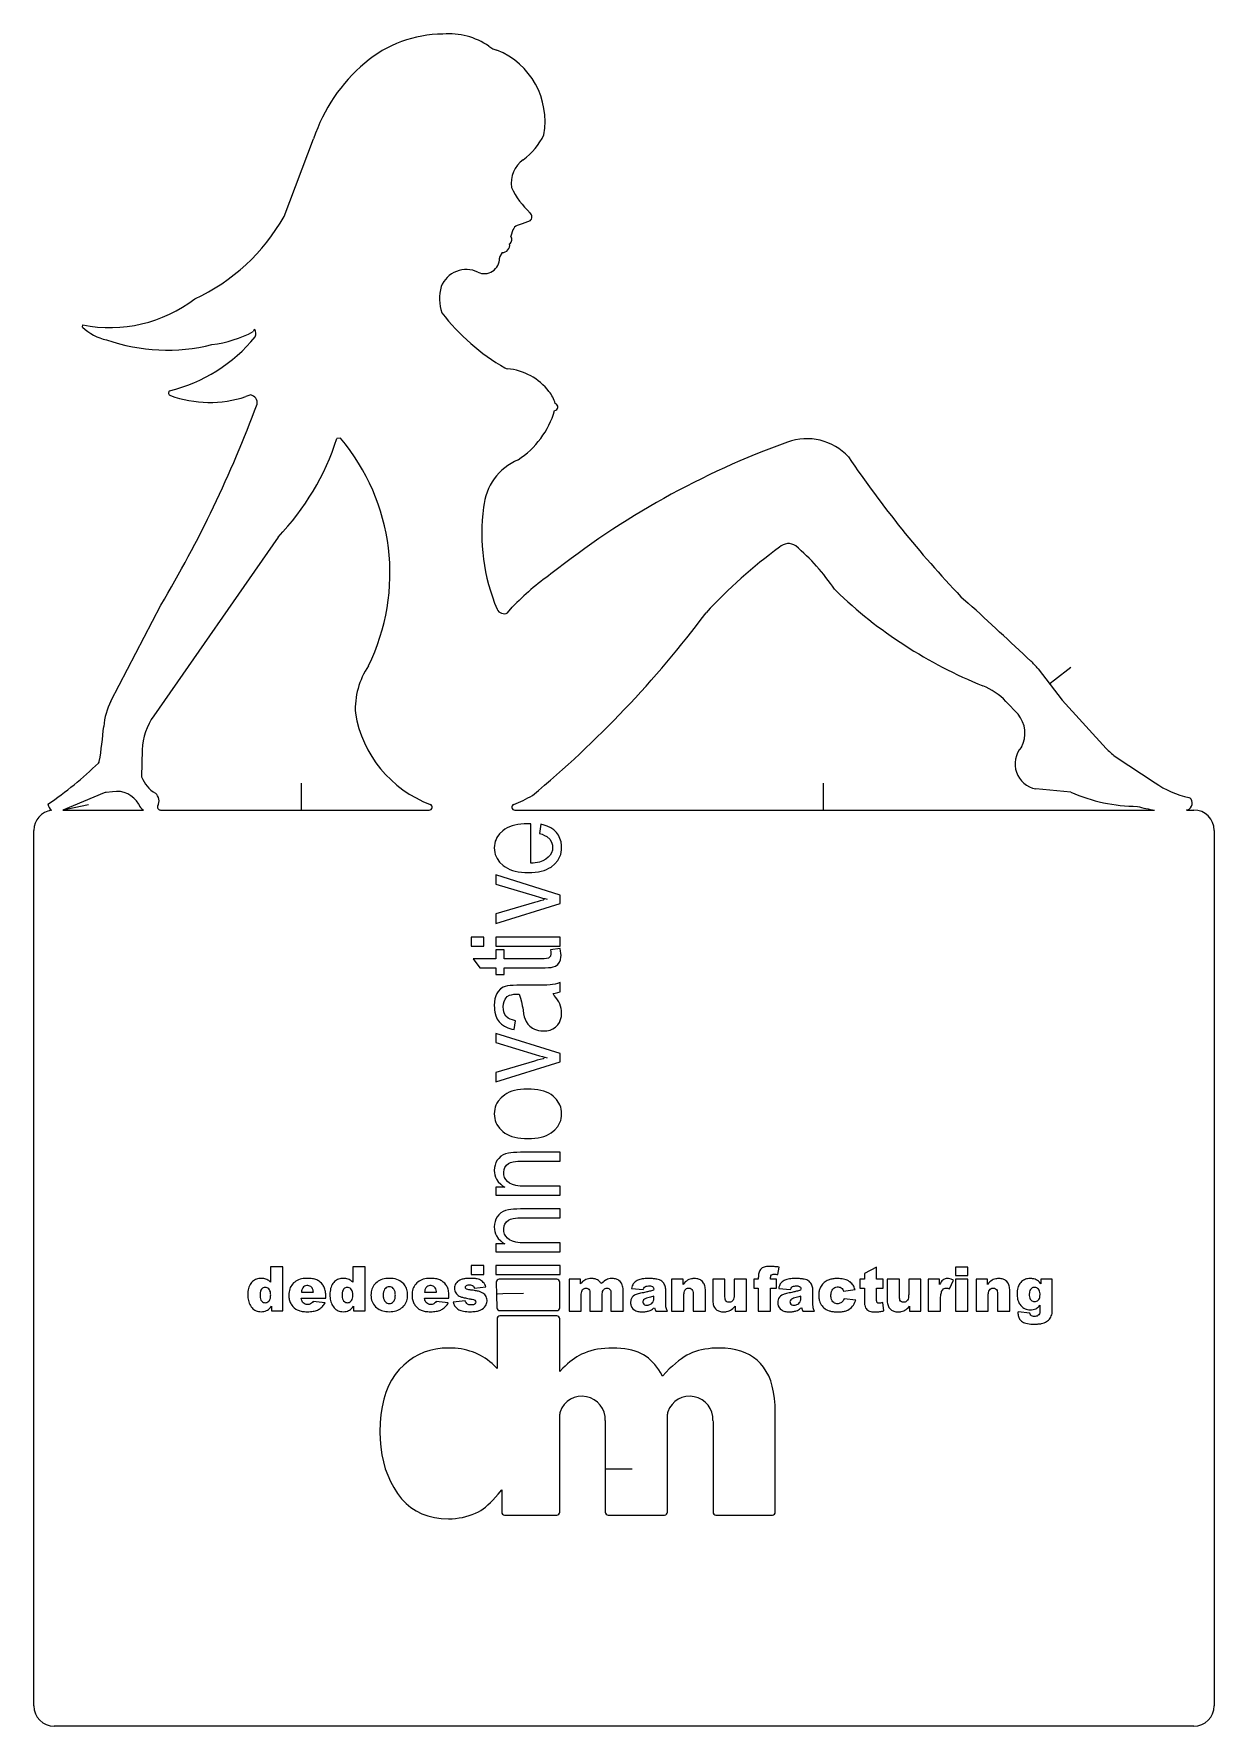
# Model space of a CAD drawing. Extents: x 0 to 8, y 0 to 11.5.
import ezdxf

# ---------------------------------------------------------------- set-up
doc = ezdxf.new("R2010")
doc.units = 0
doc.layers.add('WHITE', color=7, linetype='CONTINUOUS')

msp = doc.modelspace()

# ---------------------------------------------------------------- linework, layer by layer
at = {"layer": 'WHITE', "linetype": 'CONTINUOUS'}
for p, q in [((1.698405, 10.2623), (1.899505, 10.7894)), ((3.254104, 10.1709), (3.239204, 10.128)), ((3.316704, 10.2102), (3.282904, 10.2005)), ((3.371404, 10.2321), (3.316704, 10.2102)), ((3.181104, 10.0163), (3.165004, 9.988699)), ((0.328604, 9.509501), (0.330004, 9.523701)), ((1.471804, 9.047701), (1.437804, 9.036401)), ((2.081403, 8.7542), (2.058003, 8.752301)), ((1.657103, 8.081901), (0.812103, 6.866201)), ((5.449403, 7.717802), (5.441003, 7.726302)), ((0.521404, 6.966902), (0.860605, 7.619402)), ((3.218404, 7.566999), (3.250004, 7.605499)), ((6.300805, 7.676199), (6.350705, 7.6328)), ((6.824604, 7.1848), (6.906404, 7.0788)), ((7.047704, 7.195403), (6.935504, 7.108703)), ((6.907505, 7.087003), (6.906404, 7.078803)), ((6.906404, 7.078803), (6.988305, 6.972803)), ((6.935504, 7.108703), (6.907505, 7.087003)), ((6.688503, 6.877902), (6.605803, 6.964501)), ((6.988305, 6.972803), (7.288004, 6.645102)), ((0.732803, 6.635601), (0.730003, 6.450801)), ((7.348804, 6.589802), (7.620204, 6.410902)), ((0.475903, 6.3424), (0.194203, 6.2256)), ((0.532203, 6.349699), (0.487903, 6.345399)), ((1.815003, 6.4087), (1.815003, 6.267)), ((5.364003, 6.408701), (5.364003, 6.267002)), ((7.048403, 6.347601), (6.809903, 6.369801)), ((0.228903, 6.2326), (0.194203, 6.2256)), ((0.194203, 6.2256), (0.741803, 6.2256)), ((0.367903, 6.2602), (0.228903, 6.2326)), ((0.857703, 6.225601), (1.820903, 6.225601)), ((1.815003, 6.267), (1.815003, 6.2316)), ((1.820903, 6.2256), (2.685303, 6.2256)), ((3.266304, 6.225603), (5.369904, 6.225603)), ((5.364003, 6.267002), (5.364003, 6.231602)), ((5.369903, 6.225602), (7.616803, 6.225602)), ((7.833305, 6.225602), (7.884105, 6.225602)), ((7.850305, 6.310402), (7.856305, 6.308902)), ((3.215003, 6.1038), (3.200003, 6.0952)), ((3.231203, 6.1113), (3.215003, 6.1038)), ((3.248703, 6.1176), (3.231203, 6.1113)), ((3.267603, 6.1228), (3.248703, 6.1176)), ((3.287703, 6.126801), (3.267603, 6.1228)), ((3.309103, 6.129701), (3.287703, 6.126801)), ((3.331803, 6.131401), (3.309103, 6.129701)), ((3.355803, 6.132), (3.331803, 6.131401)), ((3.375603, 6.1316), (3.355803, 6.132)), ((3.375603, 5.8636), (3.375603, 6.1316)), ((3.444003, 6.1299), (3.434503, 6.0673)), ((3.459103, 6.1261), (3.444003, 6.1299)), ((3.473403, 6.1217), (3.459103, 6.1261)), ((3.486903, 6.1167), (3.473403, 6.1217)), ((3.511204, 6.1047), (3.486903, 6.1167)), ((3.532203, 6.0902), (3.511204, 6.1047)), ((-0.002994, 0.135002), (-0.002994, 6.087602)), ((3.128504, 5.9843), (3.127804, 5.9692)), ((3.130703, 5.999), (3.128504, 5.9843)), ((3.134303, 6.013), (3.130703, 5.999)), ((3.139403, 6.0265), (3.134303, 6.013)), ((3.145903, 6.0394), (3.139403, 6.0265)), ((3.163203, 6.0636), (3.145903, 6.0394)), ((3.186303, 6.0854), (3.163203, 6.0636)), ((3.200003, 6.0952), (3.186303, 6.0854)), ((3.434503, 6.0673), (3.453403, 6.0608)), ((3.453403, 6.0608), (3.470003, 6.0533)), ((3.470003, 6.0533), (3.484403, 6.0448)), ((3.484403, 6.0448), (3.506603, 6.0246)), ((3.506603, 6.0246), (3.519903, 6.0004)), ((3.519903, 6.0004), (3.523303, 5.9867)), ((3.523303, 5.9867), (3.524403, 5.972)), ((3.549703, 6.0732), (3.532203, 6.0902)), ((3.563803, 6.054), (3.549703, 6.0732)), ((3.574404, 6.0329), (3.563803, 6.054)), ((3.581403, 6.0098), (3.574404, 6.0329)), ((3.585003, 5.9848), (3.581403, 6.0098)), ((3.585403, 5.9716), (3.585003, 5.9848)), ((8.022105, 6.087602), (8.022105, 0.135002)), ((3.127804, 5.9692), (3.128504, 5.9532)), ((3.128504, 5.9532), (3.130804, 5.938)), ((3.130804, 5.938), (3.134403, 5.9233)), ((3.134403, 5.9233), (3.139603, 5.9093)), ((3.139603, 5.9093), (3.146203, 5.8959)), ((3.146203, 5.8959), (3.163803, 5.871)), ((3.163803, 5.871), (3.187403, 5.8486)), ((3.420703, 5.869101), (3.406603, 5.8666)), ((3.434003, 5.8722), (3.420703, 5.869101)), ((3.457803, 5.8805), (3.434003, 5.8722)), ((3.478103, 5.8914), (3.457803, 5.8805)), ((3.494703, 5.9048), (3.478103, 5.8914)), ((3.507703, 5.9196), (3.494703, 5.9048)), ((3.517003, 5.935801), (3.507703, 5.9196)), ((3.522503, 5.9533), (3.517003, 5.935801)), ((3.524403, 5.972), (3.522503, 5.9533)), ((3.539603, 5.859), (3.559703, 5.8829)), ((3.559703, 5.8829), (3.567503, 5.8959)), ((3.567503, 5.8959), (3.574003, 5.9096)), ((3.574003, 5.9096), (3.579004, 5.924)), ((3.579004, 5.924), (3.582504, 5.9392)), ((3.582504, 5.9392), (3.584703, 5.955)), ((3.584703, 5.955), (3.585403, 5.9716)), ((3.575503, 5.647901), (3.137703, 5.784501)), ((3.137703, 5.7845), (3.137703, 5.7218)), ((3.187403, 5.8486), (3.201303, 5.8386)), ((3.201303, 5.8386), (3.216503, 5.8298)), ((3.216503, 5.8298), (3.233103, 5.8221)), ((3.233103, 5.8221), (3.251003, 5.8157)), ((3.251003, 5.8157), (3.270203, 5.8104)), ((3.270203, 5.8104), (3.290703, 5.8062)), ((3.290703, 5.8062), (3.312603, 5.8033)), ((3.312603, 5.8033), (3.335803, 5.8015)), ((3.335803, 5.8015), (3.360303, 5.801)), ((3.360303, 5.801), (3.384003, 5.8015)), ((3.391503, 5.8648), (3.375603, 5.8636)), ((3.384003, 5.8015), (3.406303, 5.8033)), ((3.406603, 5.8666), (3.391503, 5.8648)), ((3.406303, 5.8033), (3.427403, 5.8062)), ((3.427403, 5.8062), (3.447303, 5.8103)), ((3.447303, 5.8103), (3.465903, 5.8155)), ((3.465903, 5.8155), (3.483203, 5.8219)), ((3.483203, 5.8219), (3.499203, 5.8295)), ((3.499203, 5.8295), (3.514003, 5.8383)), ((3.514003, 5.8383), (3.539603, 5.859)), ((3.137703, 5.7218), (3.404803, 5.6417)), ((3.404803, 5.6417), (3.435703, 5.6328)), ((3.575503, 5.5912), (3.575503, 5.647901)), ((3.399903, 5.5962), (3.137703, 5.519001)), ((3.137703, 5.4547), (3.575503, 5.5912)), ((3.419603, 5.601901), (3.399903, 5.5962)), ((3.439303, 5.607301), (3.419603, 5.601901)), ((3.435703, 5.6328), (3.454603, 5.6276)), ((3.458903, 5.612401), (3.439303, 5.607301)), ((3.454603, 5.6276), (3.472003, 5.6232)), ((3.472003, 5.6232), (3.458903, 5.612401)), ((3.472003, 5.623199), (3.488103, 5.619399)), ((3.137703, 5.519001), (3.137703, 5.4547)), ((2.971203, 5.3615), (2.971203, 5.3009)), ((3.056503, 5.3615), (2.971203, 5.3615)), ((2.971203, 5.3009), (3.056503, 5.3009)), ((3.056503, 5.3009), (3.056503, 5.3615)), ((3.137703, 5.3615), (3.137703, 5.3009)), ((3.575503, 5.3615), (3.137703, 5.3615)), ((3.137703, 5.3009), (3.575503, 5.3009)), ((3.575503, 5.3009), (3.575503, 5.3615)), ((3.137702, 5.213499), (2.984802, 5.213499)), ((2.984802, 5.213499), (3.029302, 5.152899)), ((3.195402, 5.274899), (3.137702, 5.274899)), ((3.137702, 5.274899), (3.137702, 5.213499)), ((3.195402, 5.213499), (3.195402, 5.274899)), ((3.451402, 5.213499), (3.195402, 5.213499)), ((3.465902, 5.213798), (3.451402, 5.213499)), ((3.483002, 5.215198), (3.465902, 5.213798)), ((3.497202, 5.218898), (3.483002, 5.215198)), ((3.509102, 5.231798), (3.497202, 5.218898)), ((3.574702, 5.283199), (3.509103, 5.274899)), ((3.509103, 5.274899), (3.511103, 5.261499)), ((3.512003, 5.248099), (3.509103, 5.231799)), ((3.511103, 5.261499), (3.512003, 5.248099)), ((3.559302, 5.175199), (3.571302, 5.191199)), ((3.571302, 5.191199), (3.577402, 5.206399)), ((3.578302, 5.266999), (3.574702, 5.283199)), ((3.577402, 5.206399), (3.580702, 5.224299)), ((3.580502, 5.251899), (3.578302, 5.266999)), ((3.581302, 5.237799), (3.580502, 5.251899)), ((3.580702, 5.224299), (3.581302, 5.237799)), ((3.029302, 5.152899), (3.137702, 5.152899)), ((3.137702, 5.152899), (3.137702, 5.108399)), ((3.137702, 5.108399), (3.195402, 5.108399)), ((3.195402, 5.108399), (3.195402, 5.152899)), ((3.195402, 5.152899), (3.447302, 5.152899)), ((3.447302, 5.152899), (3.461202, 5.152999)), ((3.461202, 5.152999), (3.474102, 5.153299)), ((3.474102, 5.153299), (3.496602, 5.154299)), ((3.496602, 5.154299), (3.514902, 5.156099)), ((3.514902, 5.156099), (3.528902, 5.158599)), ((3.528902, 5.158599), (3.543502, 5.163899)), ((3.543502, 5.163899), (3.559302, 5.175199)), ((3.137202, 4.961397), (3.132002, 4.942296)), ((3.144602, 4.978096), (3.137202, 4.961397)), ((3.153902, 4.992396), (3.144602, 4.978096)), ((3.169902, 5.009397), (3.153902, 4.992396)), ((3.188202, 5.021196), (3.169902, 5.009397)), ((3.201602, 5.026196), (3.188202, 5.021196)), ((3.200502, 4.939697), (3.215202, 4.957497)), ((3.217002, 5.029497), (3.201602, 5.026196)), ((3.215202, 4.957497), (3.230302, 4.966397)), ((3.235202, 5.031997), (3.217002, 5.029497)), ((3.230302, 4.966397), (3.243602, 4.970397)), ((3.256201, 5.033697), (3.235202, 5.031997)), ((3.243602, 4.970397), (3.259602, 4.972797)), ((3.280102, 5.034497), (3.256201, 5.033697)), ((3.259602, 4.972797), (3.278301, 4.973598)), ((3.278301, 4.973598), (3.297201, 4.973197)), ((3.293102, 5.034597), (3.280102, 5.034497)), ((3.392102, 5.034597), (3.293102, 5.034597)), ((3.297201, 4.973197), (3.306801, 4.945697)), ((3.414201, 5.034697), (3.392102, 5.034597)), ((3.434401, 5.034797), (3.414201, 5.034697)), ((3.452801, 5.034997), (3.434401, 5.034797)), ((3.469202, 5.035397), (3.452801, 5.034997)), ((3.483802, 5.035797), (3.469202, 5.035397)), ((3.507102, 5.036997), (3.483802, 5.035797)), ((3.522902, 5.038497), (3.507102, 5.036997)), ((3.540802, 5.041997), (3.522902, 5.038497)), ((3.528302, 4.978898), (3.541402, 4.980798)), ((3.534802, 4.964398), (3.528302, 4.978898)), ((3.546602, 4.950498), (3.534802, 4.964398)), ((3.558301, 5.047097), (3.540802, 5.041997)), ((3.541402, 4.980798), (3.559402, 4.984898)), ((3.556902, 4.936398), (3.546602, 4.950498)), ((3.575501, 5.053997), (3.558301, 5.047097)), ((3.559402, 4.984898), (3.575502, 4.990498)), ((3.575502, 4.990498), (3.575502, 5.053998)), ((3.128902, 4.920796), (3.127802, 4.896896)), ((3.127802, 4.896896), (3.128202, 4.881196)), ((3.128202, 4.881196), (3.129402, 4.866296)), ((3.132002, 4.942296), (3.128902, 4.920796)), ((3.129402, 4.866296), (3.131402, 4.852296)), ((3.131402, 4.852296), (3.137702, 4.826696)), ((3.188802, 4.887797), (3.190102, 4.907497)), ((3.189702, 4.869997), (3.188802, 4.887797)), ((3.192301, 4.854297), (3.189702, 4.869997)), ((3.190102, 4.907497), (3.194002, 4.924797)), ((3.196602, 4.840797), (3.192301, 4.854297)), ((3.194002, 4.924797), (3.200502, 4.939697)), ((3.206402, 4.824397), (3.196602, 4.840797)), ((3.306801, 4.945697), (3.312701, 4.922497)), ((3.312701, 4.922497), (3.315501, 4.909397)), ((3.315501, 4.909397), (3.318201, 4.895397)), ((3.318201, 4.895397), (3.320701, 4.880397)), ((3.320701, 4.880397), (3.323201, 4.864398)), ((3.323201, 4.864398), (3.327101, 4.841197)), ((3.327101, 4.841197), (3.331902, 4.820797)), ((3.565502, 4.921898), (3.556902, 4.936398)), ((3.572702, 4.907298), (3.565502, 4.921898)), ((3.578202, 4.892398), (3.572702, 4.907298)), ((3.582202, 4.877198), (3.578202, 4.892398)), ((3.584602, 4.861798), (3.582202, 4.877198)), ((3.583702, 4.822398), (3.585402, 4.846198)), ((3.585402, 4.846198), (3.584602, 4.861798)), ((3.137702, 4.826696), (3.147302, 4.804397)), ((3.147302, 4.804397), (3.160002, 4.785397)), ((3.160002, 4.785397), (3.176102, 4.769397)), ((3.176102, 4.769397), (3.196102, 4.755897)), ((3.196102, 4.755897), (3.219902, 4.745097)), ((3.221601, 4.811597), (3.206402, 4.824397)), ((3.219902, 4.745097), (3.233201, 4.740597)), ((3.235502, 4.804397), (3.221601, 4.811597)), ((3.233201, 4.740597), (3.247401, 4.736797)), ((3.252501, 4.798397), (3.235502, 4.804397)), ((3.247401, 4.736797), (3.262601, 4.733697)), ((3.272501, 4.793397), (3.252501, 4.798397)), ((3.262601, 4.733697), (3.272501, 4.793397)), ((3.331902, 4.820797), (3.337502, 4.803197)), ((3.337502, 4.803197), (3.344002, 4.788297)), ((3.344002, 4.788297), (3.355501, 4.770397)), ((3.355501, 4.770397), (3.369801, 4.755197)), ((3.369801, 4.755197), (3.386902, 4.742697)), ((3.386902, 4.742697), (3.399902, 4.735697)), ((3.399902, 4.735697), (3.413802, 4.730297)), ((3.413802, 4.730297), (3.428502, 4.726497)), ((3.428502, 4.726497), (3.444102, 4.724097)), ((3.444102, 4.724097), (3.460502, 4.723397)), ((3.460502, 4.723397), (3.484802, 4.724997)), ((3.484802, 4.724997), (3.506802, 4.729997)), ((3.506802, 4.729997), (3.526402, 4.738197)), ((3.526402, 4.738197), (3.543802, 4.749697)), ((3.543802, 4.749697), (3.558702, 4.764497)), ((3.558702, 4.764497), (3.570402, 4.781497)), ((3.570402, 4.781497), (3.578702, 4.800898)), ((3.578702, 4.800898), (3.583702, 4.822398)), ((3.575503, 4.5703), (3.137703, 4.7069)), ((3.137703, 4.706899), (3.137703, 4.644199)), ((3.137703, 4.644199), (3.404803, 4.564099)), ((3.399903, 4.5186), (3.137703, 4.4414)), ((3.137703, 4.3771), (3.575503, 4.5137)), ((3.419603, 4.5244), (3.399903, 4.5186)), ((3.404803, 4.564099), (3.435703, 4.555199)), ((3.439303, 4.5297), (3.419603, 4.5244)), ((3.435703, 4.555199), (3.454603, 4.550099)), ((3.458903, 4.5348), (3.439303, 4.5297)), ((3.454603, 4.550099), (3.472003, 4.545599)), ((3.472003, 4.545599), (3.458903, 4.5348)), ((3.472003, 4.545599), (3.488103, 4.541799)), ((3.575503, 4.5137), (3.575503, 4.5703)), ((3.137703, 4.4414), (3.137703, 4.3771)), ((3.173402, 4.269197), (3.153501, 4.245398)), ((3.199002, 4.290297), (3.173402, 4.269197)), ((3.213701, 4.299297), (3.199002, 4.290297)), ((3.229701, 4.306997), (3.213701, 4.299297)), ((3.246901, 4.313597), (3.229701, 4.306997)), ((3.265402, 4.318897), (3.246901, 4.313597)), ((3.285202, 4.323097), (3.265402, 4.318897)), ((3.306201, 4.326097), (3.285202, 4.323097)), ((3.328501, 4.327797), (3.306201, 4.326097)), ((3.352102, 4.328397), (3.328501, 4.327797)), ((3.377501, 4.327897), (3.352102, 4.328397)), ((3.401501, 4.326097), (3.377501, 4.327897)), ((3.424001, 4.323196), (3.401501, 4.326097)), ((3.445001, 4.319097), (3.424001, 4.323196)), ((3.464501, 4.313796), (3.445001, 4.319097)), ((3.482501, 4.307396), (3.464501, 4.313796)), ((3.499101, 4.299797), (3.482501, 4.307396)), ((3.514101, 4.290997), (3.499101, 4.299797)), ((3.527701, 4.280996), (3.514101, 4.290997)), ((3.550501, 4.258697), (3.527701, 4.280996)), ((3.567601, 4.233797), (3.550501, 4.258697)), ((3.128501, 4.175898), (3.127801, 4.160198)), ((3.127801, 4.160198), (3.128501, 4.144298)), ((3.130701, 4.190998), (3.128501, 4.175898)), ((3.128501, 4.144298), (3.130701, 4.129097)), ((3.134201, 4.205498), (3.130701, 4.190998)), ((3.139201, 4.219398), (3.134201, 4.205498)), ((3.145601, 4.232697), (3.139201, 4.219398)), ((3.153501, 4.245398), (3.145601, 4.232697)), ((3.574002, 4.220296), (3.567601, 4.233797)), ((3.579002, 4.206296), (3.574002, 4.220296)), ((3.582502, 4.191596), (3.579002, 4.206296)), ((3.584702, 4.176197), (3.582502, 4.191596)), ((3.582502, 4.129397), (3.584702, 4.144497)), ((3.585402, 4.160197), (3.584702, 4.176197)), ((3.584702, 4.144497), (3.585402, 4.160197)), ((3.130701, 4.129097), (3.134201, 4.114398)), ((3.134201, 4.114398), (3.139201, 4.100398)), ((3.139201, 4.100398), (3.145601, 4.086997)), ((3.145601, 4.086997), (3.162702, 4.062098)), ((3.162702, 4.062098), (3.185502, 4.039698)), ((3.185502, 4.039698), (3.199002, 4.029697)), ((3.199002, 4.029697), (3.213901, 4.020897)), ((3.499001, 4.021098), (3.513901, 4.029998)), ((3.513901, 4.029998), (3.539601, 4.050998)), ((3.539601, 4.050998), (3.559701, 4.074798)), ((3.559701, 4.074798), (3.567502, 4.087498)), ((3.567502, 4.087498), (3.574002, 4.100898)), ((3.574002, 4.100898), (3.579002, 4.114798)), ((3.579002, 4.114798), (3.582502, 4.129397)), ((3.213901, 4.020897), (3.230201, 4.013197)), ((3.230201, 4.013197), (3.247802, 4.006698)), ((3.247802, 4.006698), (3.266802, 4.001498)), ((3.266802, 4.001498), (3.287202, 3.997298)), ((3.287202, 3.997298), (3.309002, 3.994398)), ((3.309002, 3.994398), (3.332102, 3.992598)), ((3.332102, 3.992598), (3.356601, 3.992098)), ((3.356601, 3.992098), (3.381001, 3.992598)), ((3.381001, 3.992598), (3.404101, 3.994398)), ((3.404101, 3.994398), (3.425801, 3.997398)), ((3.425801, 3.997398), (3.446101, 4.001498)), ((3.446101, 4.001498), (3.465101, 4.006898)), ((3.465101, 4.006898), (3.482701, 4.013398)), ((3.482701, 4.013398), (3.499001, 4.021098)), ((3.1329, 3.812297), (3.1291, 3.794597)), ((3.1391, 3.829097), (3.1329, 3.812297)), ((3.1475, 3.844397), (3.1391, 3.829097)), ((3.1574, 3.857597), (3.1475, 3.844397)), ((3.173, 3.871897), (3.1574, 3.857597)), ((3.1873, 3.880497), (3.173, 3.871897)), ((3.204, 3.887397), (3.1873, 3.880497)), ((3.1991, 3.795797), (3.2098, 3.811197)), ((3.2233, 3.892597), (3.204, 3.887397)), ((3.2098, 3.811197), (3.2246, 3.823096)), ((3.2394, 3.895197), (3.2233, 3.892597)), ((3.2246, 3.823096), (3.2383, 3.829596)), ((3.2383, 3.829596), (3.2561, 3.834197)), ((3.2586, 3.896997), (3.2394, 3.895197)), ((3.2561, 3.834197), (3.2711, 3.836197)), ((3.2809, 3.898097), (3.2586, 3.896997)), ((3.2711, 3.836197), (3.2887, 3.837497)), ((3.3063, 3.898497), (3.2809, 3.898097)), ((3.2887, 3.837497), (3.3089, 3.837897)), ((3.5755, 3.898497), (3.3063, 3.898497)), ((3.3089, 3.837897), (3.5755, 3.837897)), ((3.5755, 3.837897), (3.5755, 3.898497)), ((3.1291, 3.794597), (3.1278, 3.775797)), ((3.1278, 3.775797), (3.1287, 3.759797)), ((3.1287, 3.759797), (3.1313, 3.744597)), ((3.1313, 3.744597), (3.1357, 3.730197)), ((3.1357, 3.730197), (3.1419, 3.716697)), ((3.1419, 3.716697), (3.1545, 3.697897)), ((3.1545, 3.697897), (3.1711, 3.681197)), ((3.191699, 3.763297), (3.194099, 3.782697)), ((3.1933, 3.744697), (3.191699, 3.763297)), ((3.1981, 3.727897), (3.1933, 3.744697)), ((3.194099, 3.782697), (3.1991, 3.795797)), ((3.2062, 3.712897), (3.1981, 3.727897)), ((3.2175, 3.699597), (3.2062, 3.712897)), ((3.2321, 3.688097), (3.2175, 3.699597)), ((3.2512, 3.679197), (3.2321, 3.688097)), ((3.1995, 3.661797), (3.1377, 3.661797)), ((3.1377, 3.661797), (3.1377, 3.606997)), ((3.1377, 3.606997), (3.5755, 3.606997)), ((3.1711, 3.681197), (3.1844, 3.671097)), ((3.1844, 3.671097), (3.1995, 3.661797)), ((3.2749, 3.672797), (3.2512, 3.679197)), ((3.2885, 3.670497), (3.2749, 3.672797)), ((3.3032, 3.668897), (3.2885, 3.670497)), ((3.3191, 3.667897), (3.3032, 3.668897)), ((3.3361, 3.667597), (3.3191, 3.667897)), ((3.5755, 3.667597), (3.3361, 3.667597)), ((3.5755, 3.606997), (3.5755, 3.667597)), ((3.1475, 3.459397), (3.1391, 3.444097)), ((3.1574, 3.472496), (3.1475, 3.459397)), ((3.173, 3.486896), (3.1574, 3.472496)), ((3.1873, 3.495496), (3.173, 3.486896)), ((3.204, 3.502397), (3.1873, 3.495496)), ((3.2233, 3.507596), (3.204, 3.502397)), ((3.2394, 3.510196), (3.2233, 3.507596)), ((3.2586, 3.511996), (3.2394, 3.510196)), ((3.2809, 3.513097), (3.2586, 3.511996)), ((3.2711, 3.451196), (3.2887, 3.452396)), ((3.3063, 3.513396), (3.2809, 3.513097)), ((3.2887, 3.452396), (3.3089, 3.452796)), ((3.5755, 3.513396), (3.3063, 3.513396)), ((3.3089, 3.452796), (3.5755, 3.452796)), ((3.5755, 3.452796), (3.5755, 3.513396)), ((3.1291, 3.409497), (3.1278, 3.390797)), ((3.1278, 3.390797), (3.1287, 3.374797)), ((3.1287, 3.374797), (3.1313, 3.359597)), ((3.1329, 3.427297), (3.1291, 3.409497)), ((3.1313, 3.359597), (3.1357, 3.345197)), ((3.1391, 3.444097), (3.1329, 3.427297)), ((3.1357, 3.345197), (3.1419, 3.331597)), ((3.1917, 3.378196), (3.1941, 3.397596)), ((3.1933, 3.359696), (3.1917, 3.378196)), ((3.1981, 3.342896), (3.1933, 3.359696)), ((3.1941, 3.397596), (3.1991, 3.410796)), ((3.2062, 3.327796), (3.1981, 3.342896)), ((3.1991, 3.410796), (3.2098, 3.426196)), ((3.2098, 3.426196), (3.2246, 3.438096)), ((3.2246, 3.438096), (3.2383, 3.444596)), ((3.2383, 3.444596), (3.2561, 3.449196)), ((3.2561, 3.449196), (3.2711, 3.451196)), ((3.1995, 3.276797), (3.1377, 3.276797)), ((3.1377, 3.276797), (3.1377, 3.221997)), ((3.1377, 3.221997), (3.5755, 3.221997)), ((3.1419, 3.331597), (3.1545, 3.312897)), ((3.1545, 3.312897), (3.1711, 3.296097)), ((3.1711, 3.296097), (3.1844, 3.285997)), ((3.1844, 3.285997), (3.1995, 3.276797)), ((3.2175, 3.314596), (3.2062, 3.327796)), ((3.2321, 3.303097), (3.2175, 3.314596)), ((3.2512, 3.294096), (3.2321, 3.303097)), ((3.2749, 3.287696), (3.2512, 3.294096)), ((3.2885, 3.285496), (3.2749, 3.287696)), ((3.3032, 3.283896), (3.2885, 3.285496)), ((3.3191, 3.282896), (3.3032, 3.283896)), ((3.3361, 3.282597), (3.3191, 3.282896)), ((3.5755, 3.282597), (3.3361, 3.282597)), ((3.5755, 3.221997), (3.5755, 3.282597)), ((1.690599, 3.119399), (1.606599, 3.119399)), ((1.606599, 3.119399), (1.606599, 3.015599)), ((1.6906, 2.819799), (1.6906, 3.119399)), ((2.248899, 3.119398), (2.164899, 3.119398)), ((2.164899, 3.119398), (2.164899, 3.015598)), ((2.2489, 2.819797), (2.2489, 3.119398)), ((2.9712, 3.128797), (2.9712, 3.068197)), ((3.0565, 3.128797), (2.9712, 3.128797)), ((3.0565, 3.068197), (3.0565, 3.128797)), ((3.1377, 3.128797), (3.1377, 3.068197)), ((3.5755, 3.128797), (3.1377, 3.128797)), ((3.5755, 3.068197), (3.5755, 3.128797)), ((4.9447, 3.108696), (4.9382, 3.102696)), ((4.9497, 3.112296), (4.9447, 3.108696)), ((4.9554, 3.115396), (4.9497, 3.112296)), ((4.961801, 3.118196), (4.9554, 3.115396)), ((4.9694, 3.120296), (4.961801, 3.118196)), ((4.978301, 3.121896), (4.9694, 3.120296)), ((4.988601, 3.122796), (4.978301, 3.121896)), ((4.994201, 3.122996), (4.988601, 3.122796)), ((5.000101, 3.123096), (4.994201, 3.122996)), ((5.0052, 3.122996), (5.000101, 3.123096)), ((5.0108, 3.122796), (5.0052, 3.122996)), ((5.016901, 3.122496), (5.0108, 3.122796)), ((5.0234, 3.122096), (5.016901, 3.122496)), ((5.0305, 3.121496), (5.0234, 3.122096)), ((5.0381, 3.120796), (5.0305, 3.121496)), ((5.0461, 3.119996), (5.0381, 3.120796)), ((5.0546, 3.118996), (5.0461, 3.119996)), ((5.0544, 3.067697), (5.0636, 3.117996)), ((5.0636, 3.117996), (5.0546, 3.118996)), ((5.727, 3.117996), (5.6437, 3.075296)), ((5.726999, 3.035396), (5.726999, 3.117996)), ((6.2637, 3.117996), (6.2637, 3.061396)), ((6.3469, 3.117996), (6.2637, 3.117996)), ((6.3469, 3.061396), (6.3469, 3.117996)), ((1.4673, 2.999099), (1.4632, 2.991199)), ((1.4721, 3.006399), (1.4673, 2.999099)), ((1.477499, 3.013099), (1.4721, 3.006399)), ((1.483399, 3.019099), (1.477499, 3.013099)), ((1.489699, 3.024399), (1.483399, 3.019099)), ((1.496299, 3.028999), (1.489699, 3.024399)), ((1.503299, 3.032899), (1.496299, 3.028999)), ((1.510599, 3.036099), (1.503299, 3.032899)), ((1.518199, 3.038499), (1.510599, 3.036099)), ((1.526199, 3.040299), (1.518199, 3.038499)), ((1.534499, 3.041399), (1.526199, 3.040299)), ((1.543199, 3.041699), (1.534499, 3.041399)), ((1.551699, 3.041399), (1.543199, 3.041699)), ((1.559799, 3.040399), (1.551699, 3.041399)), ((1.567499, 3.038799), (1.559799, 3.040399)), ((1.574899, 3.036499), (1.567499, 3.038799)), ((1.581999, 3.033599), (1.574899, 3.036499)), ((1.588599, 3.030099), (1.581999, 3.033599)), ((1.594999, 3.025899), (1.588599, 3.030099)), ((1.600999, 3.020999), (1.594999, 3.025899)), ((1.606599, 3.015599), (1.600999, 3.020999)), ((1.7506, 2.995298), (1.7453, 2.987098)), ((1.7566, 3.002998), (1.7506, 2.995298)), ((1.7634, 3.010198), (1.7566, 3.002998)), ((1.771, 3.016798), (1.7634, 3.010198)), ((1.7792, 3.022697), (1.771, 3.016798)), ((1.7879, 3.027698), (1.7792, 3.022697)), ((1.7973, 3.031998), (1.7879, 3.027698)), ((1.8073, 3.035498), (1.7973, 3.031998)), ((1.8179, 3.038198), (1.8073, 3.035498)), ((1.8292, 3.040198), (1.8179, 3.038198)), ((1.841, 3.041298), (1.8292, 3.040198)), ((1.8535, 3.041698), (1.841, 3.041298)), ((1.8526, 2.992299), (1.8446, 2.990699)), ((1.8607, 2.992299), (1.8526, 2.992299)), ((1.8636, 3.041498), (1.8535, 3.041698)), ((1.8677, 2.991299), (1.8607, 2.992299)), ((1.8732, 3.040998), (1.8636, 3.041498)), ((1.8824, 3.040098), (1.8732, 3.040998)), ((1.891, 3.038898), (1.8824, 3.040098)), ((1.8992, 3.037398), (1.891, 3.038898)), ((1.9069, 3.035398), (1.8992, 3.037398)), ((1.9141, 3.033198), (1.9069, 3.035398)), ((1.9208, 3.030598), (1.9141, 3.033198)), ((1.927, 3.027598), (1.9208, 3.030598)), ((1.9329, 3.024298), (1.927, 3.027598)), ((1.9384, 3.020698), (1.9329, 3.024298)), ((1.9436, 3.016798), (1.9384, 3.020698)), ((1.953, 3.007998), (1.9436, 3.016798)), ((1.9612, 2.997998), (1.953, 3.007998)), ((1.9648, 2.992498), (1.9612, 2.997998)), ((1.9681, 2.986698), (1.9648, 2.992498)), ((2.025699, 2.999097), (2.021499, 2.991197)), ((2.030399, 3.006397), (2.025699, 2.999097)), ((2.035899, 3.013097), (2.030399, 3.006397)), ((2.041799, 3.019097), (2.035899, 3.013097)), ((2.048099, 3.024397), (2.041799, 3.019097)), ((2.054699, 3.028997), (2.048099, 3.024397)), ((2.061599, 3.032897), (2.054699, 3.028997)), ((2.068899, 3.036097), (2.061599, 3.032897)), ((2.076599, 3.038497), (2.068899, 3.036097)), ((2.084599, 3.040297), (2.076599, 3.038497)), ((2.092899, 3.041397), (2.084599, 3.040297)), ((2.101599, 3.041697), (2.092899, 3.041397)), ((2.109999, 3.041397), (2.101599, 3.041697)), ((2.118099, 3.040397), (2.109999, 3.041397)), ((2.125899, 3.038797), (2.118099, 3.040397)), ((2.133299, 3.036497), (2.125899, 3.038797)), ((2.140299, 3.033597), (2.133299, 3.036497)), ((2.146999, 3.030097), (2.140299, 3.033597)), ((2.153299, 3.025897), (2.146999, 3.030097)), ((2.159299, 3.020998), (2.153299, 3.025897)), ((2.164899, 3.015598), (2.159299, 3.020998)), ((2.309499, 2.994398), (2.3041, 2.986098)), ((2.3157, 3.002198), (2.309499, 2.994398)), ((2.3227, 3.009498), (2.3157, 3.002198)), ((2.330399, 3.016298), (2.3227, 3.009498)), ((2.338799, 3.022197), (2.330399, 3.016298)), ((2.347699, 3.027397), (2.338799, 3.022197)), ((2.357099, 3.031797), (2.347699, 3.027397)), ((2.367199, 3.035397), (2.357099, 3.031797)), ((2.377799, 3.038097), (2.367199, 3.035397)), ((2.389099, 3.040097), (2.377799, 3.038097)), ((2.400899, 3.041297), (2.389099, 3.040097)), ((2.413199, 3.041697), (2.400899, 3.041297)), ((2.427299, 3.041198), (2.413199, 3.041697)), ((2.440599, 3.039798), (2.427299, 3.041198)), ((2.453199, 3.037497), (2.440599, 3.039798)), ((2.464899, 3.034198), (2.453199, 3.037497)), ((2.475799, 3.029998), (2.464899, 3.034198)), ((2.485999, 3.024898), (2.475799, 3.029998)), ((2.495399, 3.018798), (2.485999, 3.024898)), ((2.503999, 3.011798), (2.495399, 3.018798)), ((2.511799, 3.003898), (2.503999, 3.011798)), ((2.517399, 2.996998), (2.511799, 3.003898)), ((2.522299, 2.989698), (2.517399, 2.996998)), ((2.5881, 2.995296), (2.582901, 2.987096)), ((2.5941, 3.002996), (2.5881, 2.995296)), ((2.601001, 3.010196), (2.5941, 3.002996)), ((2.6085, 3.016796), (2.601001, 3.010196)), ((2.6167, 3.022696), (2.6085, 3.016796)), ((2.6255, 3.027696), (2.6167, 3.022696)), ((2.6348, 3.031996), (2.6255, 3.027696)), ((2.6448, 3.035496), (2.6348, 3.031996)), ((2.6555, 3.038196), (2.6448, 3.035496)), ((2.6667, 3.040196), (2.6555, 3.038196)), ((2.6785, 3.041296), (2.6667, 3.040196)), ((2.691, 3.041697), (2.6785, 3.041296)), ((2.6902, 2.992297), (2.6821, 2.990697)), ((2.6982, 2.992297), (2.6902, 2.992297)), ((2.7011, 3.041496), (2.691, 3.041697)), ((2.7052, 2.991297), (2.6982, 2.992297)), ((2.7107, 3.040997), (2.7011, 3.041496)), ((2.7199, 3.040096), (2.7107, 3.040997)), ((2.7285, 3.038897), (2.7199, 3.040096)), ((2.7367, 3.037397), (2.7285, 3.038897)), ((2.7444, 3.035397), (2.7367, 3.037397)), ((2.7516, 3.033197), (2.7444, 3.035397)), ((2.7583, 3.030597), (2.7516, 3.033197)), ((2.7646, 3.027597), (2.7583, 3.030597)), ((2.7704, 3.024297), (2.7646, 3.027597)), ((2.7759, 3.020697), (2.7704, 3.024297)), ((2.7811, 3.016797), (2.7759, 3.020697)), ((2.7906, 3.007997), (2.7811, 3.016797)), ((2.7987, 2.997997), (2.7906, 3.007997)), ((2.8024, 2.992497), (2.7987, 2.997997)), ((2.8056, 2.986697), (2.8024, 2.992497)), ((2.8592, 2.991796), (2.8574, 2.983196)), ((2.8623, 2.999896), (2.8592, 2.991796)), ((2.8666, 3.007396), (2.8623, 2.999896)), ((2.8721, 3.014196), (2.8666, 3.007396)), ((2.8786, 3.020396), (2.8721, 3.014196)), ((2.886, 3.025696), (2.8786, 3.020396)), ((2.8943, 3.030296), (2.886, 3.025696)), ((2.9035, 3.034096), (2.8943, 3.030296)), ((2.9086, 3.035696), (2.9035, 3.034096)), ((2.914, 3.037096), (2.9086, 3.035696)), ((2.9198, 3.038296), (2.914, 3.037096)), ((2.9259, 3.039396), (2.9198, 3.038296)), ((2.9324, 3.040196), (2.9259, 3.039396)), ((2.9393, 3.040896), (2.9324, 3.040196)), ((2.9324, 2.986595), (2.9376, 2.992795)), ((2.9376, 2.992795), (2.9427, 2.995595)), ((2.9466, 3.041296), (2.9393, 3.040896)), ((2.9427, 2.995595), (2.9496, 2.997195)), ((2.9542, 3.041596), (2.9466, 3.041296)), ((2.9496, 2.997195), (2.9551, 2.997695)), ((2.9622, 3.041696), (2.9542, 3.041596)), ((2.9551, 2.997695), (2.9611, 2.997695)), ((2.9611, 2.997695), (2.9669, 2.996995)), ((2.9706, 3.041596), (2.9622, 3.041696)), ((2.9669, 2.996995), (2.9723, 2.995795)), ((2.9784, 3.041396), (2.9706, 3.041596)), ((2.9712, 3.068197), (3.0565, 3.068197)), ((2.9723, 2.995795), (2.9796, 2.992595)), ((2.9858, 3.041096), (2.9784, 3.041396)), ((2.9796, 2.992595), (2.9861, 2.987396)), ((2.9927, 3.040496), (2.9858, 3.041096)), ((2.9991, 3.039896), (2.9927, 3.040496)), ((3.0049, 3.039096), (2.9991, 3.039896)), ((3.0103, 3.038096), (3.0049, 3.039096)), ((3.0195, 3.035796), (3.0103, 3.038096)), ((3.0274, 3.032796), (3.0195, 3.035796)), ((3.0348, 3.029196), (3.0274, 3.032796)), ((3.0415, 3.024996), (3.0348, 3.029196)), ((3.0476, 3.020096), (3.0415, 3.024996)), ((3.0531, 3.014496), (3.0476, 3.020096)), ((3.0582, 3.008096), (3.0531, 3.014496)), ((3.0628, 3.000796), (3.0582, 3.008096)), ((3.067101, 2.992696), (3.0628, 3.000796)), ((3.0709, 2.983696), (3.067101, 2.992696)), ((3.1377, 3.068197), (3.5755, 3.068197)), ((3.141304, 3.0148), (3.143604, 2.9286)), ((3.552803, 3.035), (3.161004, 3.035)), ((3.572504, 2.8419), (3.572504, 3.0153)), ((3.713299, 3.035397), (3.635699, 3.035397)), ((3.6357, 3.035397), (3.6357, 2.818397)), ((3.713299, 3.003697), (3.713299, 3.035397)), ((3.720799, 3.011997), (3.713299, 3.003697)), ((3.728299, 3.019097), (3.720799, 3.011997)), ((3.735899, 3.025097), (3.728299, 3.019097)), ((3.743399, 3.029897), (3.735899, 3.025097)), ((3.751099, 3.033697), (3.743399, 3.029897)), ((3.759399, 3.036597), (3.751099, 3.033697)), ((3.768399, 3.038697), (3.759399, 3.036597)), ((3.778099, 3.039897), (3.768399, 3.038697)), ((3.783199, 3.040197), (3.778099, 3.039897)), ((3.788499, 3.040297), (3.783199, 3.040197)), ((3.794099, 3.040197), (3.788499, 3.040297)), ((3.799499, 3.039897), (3.794099, 3.040197)), ((3.804599, 3.039297), (3.799499, 3.039897)), ((3.813999, 3.037497), (3.804599, 3.039297)), ((3.822299, 3.034697), (3.813999, 3.037497)), ((3.829599, 3.031097), (3.822299, 3.034697)), ((3.836099, 3.026597), (3.829599, 3.031097)), ((3.841999, 3.021197), (3.836099, 3.026597)), ((3.847299, 3.014897), (3.841999, 3.021197)), ((3.852199, 3.007697), (3.847299, 3.014897)), ((3.858699, 3.008297), (3.852199, 3.007697)), ((3.866999, 3.016397), (3.858699, 3.008297)), ((3.875099, 3.023197), (3.866999, 3.016397)), ((3.882699, 3.028597), (3.875099, 3.023197)), ((3.890099, 3.032597), (3.882699, 3.028597)), ((3.897599, 3.035697), (3.890099, 3.032597)), ((3.905899, 3.037897), (3.897599, 3.035697)), ((3.914899, 3.039497), (3.905899, 3.037897)), ((3.924699, 3.040197), (3.914899, 3.039497)), ((3.929899, 3.040297), (3.924699, 3.040197)), ((3.937399, 3.040097), (3.929899, 3.040297)), ((3.944599, 3.039297), (3.937399, 3.040097)), ((3.951399, 3.037997), (3.944599, 3.039297)), ((3.957899, 3.036197), (3.951399, 3.037997)), ((3.963899, 3.033897), (3.957899, 3.036197)), ((3.969599, 3.031097), (3.963899, 3.033897)), ((3.974899, 3.027797), (3.969599, 3.031097)), ((3.984399, 3.019597), (3.974899, 3.027797)), ((3.992099, 3.009197), (3.984399, 3.019597)), ((3.995299, 3.003097), (3.992099, 3.009197)), ((3.997899, 2.996497), (3.995299, 3.003097)), ((4.000099, 2.989297), (3.997899, 2.996497)), ((4.0686, 2.997296), (4.0656, 2.990296)), ((4.0719, 3.003496), (4.0686, 2.997296)), ((4.0757, 3.008896), (4.0719, 3.003496)), ((4.0802, 3.013896), (4.0757, 3.008896)), ((4.0855, 3.018596), (4.0802, 3.013896)), ((4.0915, 3.022996), (4.0855, 3.018596)), ((4.0982, 3.026996), (4.0915, 3.022996)), ((4.1037, 3.029696), (4.0982, 3.026996)), ((4.1101, 3.032096), (4.1037, 3.029696)), ((4.1173, 3.034196), (4.1101, 3.032096)), ((4.1253, 3.035996), (4.1173, 3.034196)), ((4.1341, 3.037596), (4.1253, 3.035996)), ((4.1434, 3.038796), (4.1341, 3.037596)), ((4.1529, 3.039596), (4.1434, 3.038796)), ((4.1628, 3.040096), (4.1529, 3.039596)), ((4.1678, 3.040296), (4.1628, 3.040096)), ((4.173, 3.040296), (4.1678, 3.040296)), ((4.1811, 3.040296), (4.173, 3.040296)), ((4.1889, 3.040096), (4.1811, 3.040296)), ((4.1963, 3.039796), (4.1889, 3.040096)), ((4.2033, 3.039496), (4.1963, 3.039796)), ((4.21, 3.038996), (4.2033, 3.039496)), ((4.2163, 3.038496), (4.21, 3.038996)), ((4.222301, 3.037796), (4.2163, 3.038496)), ((4.2278, 3.036996), (4.222301, 3.037796)), ((4.2331, 3.036096), (4.2278, 3.036996)), ((4.2428, 3.033796), (4.2331, 3.036096)), ((4.2517, 3.030596), (4.2428, 3.033796)), ((4.26, 3.026496), (4.2517, 3.030596)), ((4.2674, 3.021496), (4.26, 3.026496)), ((4.2732, 3.016496), (4.2674, 3.021496)), ((4.2794, 3.008996), (4.2732, 3.016496)), ((4.2831, 3.002996), (4.2794, 3.008996)), ((4.2862, 2.996196), (4.2831, 3.002996)), ((4.288899, 2.988896), (4.2862, 2.996196)), ((4.3334, 3.035397), (4.3334, 2.818397)), ((4.4109, 3.035397), (4.3334, 3.035397)), ((4.4109, 3.000097), (4.4109, 3.035397)), ((4.4186, 3.009097), (4.4109, 3.000097)), ((4.4264, 3.016897), (4.4186, 3.009097)), ((4.4342, 3.023397), (4.4264, 3.016897)), ((4.4421, 3.028797), (4.4342, 3.023397)), ((4.450099, 3.032997), (4.4421, 3.028797)), ((4.4587, 3.036197), (4.450099, 3.032997)), ((4.4682, 3.038497), (4.4587, 3.036197)), ((4.4732, 3.039297), (4.4682, 3.038497)), ((4.4784, 3.039897), (4.4732, 3.039297)), ((4.4838, 3.040197), (4.4784, 3.039897)), ((4.4894, 3.040297), (4.4838, 3.040197)), ((4.4968, 3.040097), (4.4894, 3.040297)), ((4.504, 3.039297), (4.4968, 3.040097)), ((4.5107, 3.037997), (4.504, 3.039297)), ((4.5171, 3.036297), (4.5107, 3.037997)), ((4.5231, 3.033997), (4.5171, 3.036297)), ((4.5287, 3.031197), (4.5231, 3.033997)), ((4.534, 3.027897), (4.5287, 3.031197)), ((4.5434, 3.019797), (4.534, 3.027897)), ((4.5511, 3.009497), (4.5434, 3.019797)), ((4.5543, 3.003597), (4.5511, 3.009497)), ((4.5569, 2.997097), (4.5543, 3.003597)), ((4.5591, 2.989997), (4.5569, 2.997097)), ((4.6962, 3.035397), (4.6126, 3.035397)), ((4.6126, 3.035397), (4.6126, 2.897297)), ((4.6962, 2.916097), (4.6962, 3.035397)), ((4.8421, 3.035397), (4.7589, 3.035397)), ((4.7589, 3.035397), (4.7589, 2.930997)), ((4.8421, 2.818397), (4.8421, 3.035397)), ((4.922801, 3.035397), (4.8918, 3.035397)), ((4.8918, 3.035397), (4.8918, 2.974497)), ((4.923, 3.051296), (4.922801, 3.045197)), ((4.922801, 3.045197), (4.922801, 3.035397)), ((4.9234, 3.057596), (4.923, 3.051296)), ((4.9241, 3.064096), (4.9234, 3.057596)), ((4.9251, 3.070896), (4.9241, 3.064096)), ((4.9264, 3.077896), (4.9251, 3.070896)), ((4.9282, 3.084396), (4.9264, 3.077896)), ((4.9304, 3.090396), (4.9282, 3.084396)), ((4.9332, 3.095696), (4.9304, 3.090396)), ((4.9382, 3.102696), (4.9332, 3.095696)), ((5.0062, 3.035397), (5.0064, 3.046297)), ((5.0459, 3.035397), (5.0062, 3.035397)), ((5.0064, 3.046297), (5.007, 3.053297)), ((5.007, 3.053297), (5.0089, 3.059396)), ((5.0089, 3.059396), (5.0131, 3.065496)), ((5.0131, 3.065496), (5.0182, 3.068496)), ((5.0182, 3.068496), (5.0235, 3.069696)), ((5.0235, 3.069696), (5.0303, 3.070196)), ((5.0303, 3.070196), (5.0371, 3.069896)), ((5.0371, 3.069896), (5.0423, 3.069396)), ((5.0423, 3.069396), (5.0481, 3.068696)), ((5.0459, 2.974497), (5.0459, 3.035397)), ((5.0481, 3.068696), (5.0544, 3.067697)), ((5.069001, 2.997296), (5.066001, 2.990296)), ((5.072301, 3.003496), (5.069001, 2.997296)), ((5.076101, 3.008896), (5.072301, 3.003496)), ((5.080701, 3.013896), (5.076101, 3.008896)), ((5.085901, 3.018596), (5.080701, 3.013896)), ((5.091901, 3.022996), (5.085901, 3.018596)), ((5.098601, 3.026996), (5.091901, 3.022996)), ((5.104101, 3.029696), (5.098601, 3.026996)), ((5.110501, 3.032096), (5.104101, 3.029696)), ((5.117701, 3.034196), (5.110501, 3.032096)), ((5.1257, 3.035996), (5.117701, 3.034196)), ((5.134601, 3.037596), (5.1257, 3.035996)), ((5.143801, 3.038796), (5.134601, 3.037596)), ((5.153301, 3.039596), (5.143801, 3.038796)), ((5.163201, 3.040096), (5.153301, 3.039596)), ((5.168301, 3.040296), (5.163201, 3.040096)), ((5.1734, 3.040296), (5.168301, 3.040296)), ((5.1815, 3.040296), (5.1734, 3.040296)), ((5.189301, 3.040096), (5.1815, 3.040296)), ((5.196701, 3.039796), (5.189301, 3.040096)), ((5.203701, 3.039496), (5.196701, 3.039796)), ((5.210401, 3.038996), (5.203701, 3.039496)), ((5.216701, 3.038496), (5.210401, 3.038996)), ((5.222701, 3.037796), (5.216701, 3.038496)), ((5.228301, 3.036996), (5.222701, 3.037796)), ((5.2335, 3.036096), (5.228301, 3.036996)), ((5.2432, 3.033796), (5.2335, 3.036096)), ((5.2521, 3.030596), (5.2432, 3.033796)), ((5.2604, 3.026496), (5.2521, 3.030596)), ((5.2678, 3.021496), (5.2604, 3.026496)), ((5.2736, 3.016496), (5.2678, 3.021496)), ((5.2798, 3.008996), (5.2736, 3.016496)), ((5.2835, 3.002996), (5.2798, 3.008996)), ((5.2866, 2.996196), (5.2835, 3.002996)), ((5.289299, 2.988896), (5.2866, 2.996196)), ((5.353901, 2.995596), (5.349301, 2.988796)), ((5.359201, 3.001996), (5.353901, 2.995596)), ((5.365001, 3.008096), (5.359201, 3.001996)), ((5.371401, 3.013796), (5.365001, 3.008096)), ((5.377901, 3.018896), (5.371401, 3.013796)), ((5.384501, 3.023396), (5.377901, 3.018896)), ((5.391201, 3.027196), (5.384501, 3.023396)), ((5.398001, 3.030296), (5.391201, 3.027196)), ((5.403601, 3.032396), (5.398001, 3.030296)), ((5.409501, 3.034296), (5.403601, 3.032396)), ((5.415701, 3.035896), (5.409501, 3.034296)), ((5.422301, 3.037196), (5.415701, 3.035896)), ((5.429201, 3.038296), (5.422301, 3.037196)), ((5.436501, 3.039196), (5.429201, 3.038296)), ((5.4441, 3.039796), (5.436501, 3.039196)), ((5.4521, 3.040196), (5.4441, 3.039796)), ((5.4603, 3.040296), (5.4521, 3.040196)), ((5.4718, 3.040096), (5.4603, 3.040296)), ((5.4827, 3.039396), (5.4718, 3.040096)), ((5.493, 3.038196), (5.4827, 3.039396)), ((5.502601, 3.036596), (5.493, 3.038196)), ((5.5116, 3.034396), (5.502601, 3.036596)), ((5.52, 3.031896), (5.5116, 3.034396)), ((5.5277, 3.028796), (5.52, 3.031896)), ((5.5349, 3.025296), (5.5277, 3.028796)), ((5.5414, 3.021296), (5.5349, 3.025296)), ((5.5474, 3.016896), (5.5414, 3.021296)), ((5.5529, 3.011996), (5.5474, 3.016896)), ((5.5581, 3.006696), (5.5529, 3.011996)), ((5.5629, 3.000896), (5.5581, 3.006696)), ((5.5672, 2.994796), (5.5629, 3.000896)), ((5.5712, 2.988197), (5.5672, 2.994796)), ((5.6437, 3.035396), (5.613, 3.035396)), ((5.613, 3.035396), (5.613, 2.974496)), ((5.6437, 3.075296), (5.6437, 3.035396)), ((5.772799, 3.035396), (5.726999, 3.035396)), ((5.772799, 2.974496), (5.772799, 3.035396)), ((5.882399, 3.035396), (5.798799, 3.035396)), ((5.798799, 3.035396), (5.798799, 2.897296)), ((5.882399, 2.916096), (5.882399, 3.035396)), ((6.028299, 3.035396), (5.945099, 3.035396)), ((5.945099, 3.035396), (5.945099, 2.930996)), ((6.028299, 2.818396), (6.028299, 3.035396)), ((6.0779, 3.035396), (6.0779, 2.818396)), ((6.1558, 3.035396), (6.0779, 3.035396)), ((6.1558, 2.999796), (6.1558, 3.035396)), ((6.1608, 3.009396), (6.1558, 2.999796)), ((6.1659, 3.017496), (6.1608, 3.009396)), ((6.1711, 3.024196), (6.1659, 3.017496)), ((6.1764, 3.029496), (6.1711, 3.024196)), ((6.1817, 3.033396), (6.1764, 3.029496)), ((6.1876, 3.036496), (6.1817, 3.033396)), ((6.194, 3.038596), (6.1876, 3.036496)), ((6.201, 3.039896), (6.194, 3.038596)), ((6.2085, 3.040296), (6.201, 3.039896)), ((6.2169, 3.039696), (6.2085, 3.040296)), ((6.2256, 3.038096), (6.2169, 3.039696)), ((6.2231, 2.969596), (6.2488, 3.028896)), ((6.2346, 3.035196), (6.2256, 3.038096)), ((6.2488, 3.028896), (6.2346, 3.035196)), ((6.2637, 3.061396), (6.3469, 3.061396)), ((6.2637, 3.035396), (6.2637, 2.818396)), ((6.3469, 3.035396), (6.2637, 3.035396)), ((6.3469, 2.818396), (6.3469, 3.035396)), ((6.4031, 3.035396), (6.4031, 2.818396)), ((6.480601, 3.035395), (6.403101, 3.035395)), ((6.480601, 3.000095), (6.480601, 3.035395)), ((6.488301, 3.009095), (6.480601, 3.000095)), ((6.496101, 3.016896), (6.488301, 3.009095)), ((6.503901, 3.023396), (6.496101, 3.016896)), ((6.511801, 3.028795), (6.503901, 3.023396)), ((6.519801, 3.032995), (6.511801, 3.028795)), ((6.528401, 3.036195), (6.519801, 3.032995)), ((6.537901, 3.038496), (6.528401, 3.036195)), ((6.542901, 3.039295), (6.537901, 3.038496)), ((6.548101, 3.039896), (6.542901, 3.039295)), ((6.553501, 3.040195), (6.548101, 3.039896)), ((6.559001, 3.040295), (6.553501, 3.040195)), ((6.566501, 3.040095), (6.559001, 3.040295)), ((6.573701, 3.039295), (6.566501, 3.040095)), ((6.580401, 3.037995), (6.573701, 3.039295)), ((6.586801, 3.036295), (6.580401, 3.037995)), ((6.592801, 3.033995), (6.586801, 3.036295)), ((6.598401, 3.031195), (6.592801, 3.033995)), ((6.603701, 3.027895), (6.598401, 3.031195)), ((6.613101, 3.019795), (6.603701, 3.027895)), ((6.620801, 3.009495), (6.613101, 3.019795)), ((6.623901, 3.003596), (6.620801, 3.009495)), ((6.626601, 2.997096), (6.623901, 3.003596)), ((6.628801, 2.989995), (6.626601, 2.997096)), ((6.693201, 2.993396), (6.689801, 2.985396)), ((6.697101, 3.000696), (6.693201, 2.993396)), ((6.701701, 3.007496), (6.697101, 3.000696)), ((6.7068, 3.013696), (6.701701, 3.007496)), ((6.7124, 3.019296), (6.7068, 3.013696)), ((6.7184, 3.024196), (6.7124, 3.019296)), ((6.724801, 3.028496), (6.7184, 3.024196)), ((6.731601, 3.032096), (6.724801, 3.028496)), ((6.738701, 3.035096), (6.731601, 3.032096)), ((6.746201, 3.037396), (6.738701, 3.035096)), ((6.754101, 3.038996), (6.746201, 3.037396)), ((6.762401, 3.039996), (6.754101, 3.038996)), ((6.771001, 3.040296), (6.762401, 3.039996)), ((6.776501, 3.040196), (6.771001, 3.040296)), ((6.781801, 3.039896), (6.776501, 3.040196)), ((6.7869, 3.039396), (6.781801, 3.039896)), ((6.796401, 3.037696), (6.7869, 3.039396)), ((6.805001, 3.035096), (6.796401, 3.037696)), ((6.812801, 3.031696), (6.805001, 3.035096)), ((6.820001, 3.027396), (6.812801, 3.031696)), ((6.827001, 3.021896), (6.820001, 3.027396)), ((6.833801, 3.015296), (6.827001, 3.021896)), ((6.843501, 3.003296), (6.833801, 3.015296)), ((6.843501, 3.035396), (6.843501, 3.003296)), ((6.921401, 3.035396), (6.843502, 3.035396)), ((6.921401, 2.830396), (6.921401, 3.035396)), ((1.452, 2.942198), (1.451699, 2.930499)), ((1.451699, 2.930499), (1.452, 2.919999)), ((1.4529, 2.953299), (1.452, 2.942198)), ((1.452, 2.919999), (1.4528, 2.909799)), ((1.4528, 2.909799), (1.4543, 2.899999)), ((1.4545, 2.963699), (1.4529, 2.953299)), ((1.4543, 2.899999), (1.4563, 2.890499)), ((1.4568, 2.973499), (1.4545, 2.963699)), ((1.4563, 2.890499), (1.458899, 2.881399)), ((1.4597, 2.982699), (1.4568, 2.973499)), ((1.458899, 2.881399), (1.4621, 2.872699)), ((1.4632, 2.991199), (1.4597, 2.982699)), ((1.535, 2.933199), (1.5349, 2.927099)), ((1.5349, 2.927099), (1.535, 2.921299)), ((1.5353, 2.938899), (1.535, 2.933199)), ((1.535, 2.921299), (1.5354, 2.915999)), ((1.5359, 2.944199), (1.5353, 2.938899)), ((1.5354, 2.915999), (1.536, 2.910899)), ((1.5379, 2.953599), (1.5359, 2.944199)), ((1.536, 2.910899), (1.537999, 2.901899)), ((1.5408, 2.961399), (1.5379, 2.953599)), ((1.537999, 2.901899), (1.541, 2.894299)), ((1.5447, 2.967499), (1.5408, 2.961399)), ((1.541, 2.894299), (1.544999, 2.888099)), ((1.5517, 2.974199), (1.5447, 2.967499)), ((1.544999, 2.888099), (1.552199, 2.881299)), ((1.557, 2.977199), (1.5517, 2.974199)), ((1.552199, 2.881299), (1.557699, 2.878199)), ((1.5628, 2.978999), (1.557, 2.977199)), ((1.557699, 2.878199), (1.563599, 2.876399)), ((1.569, 2.979599), (1.5628, 2.978999)), ((1.5761, 2.978999), (1.569, 2.979599)), ((1.5826, 2.977099), (1.5761, 2.978999)), ((1.576799, 2.876399), (1.583099, 2.878199)), ((1.5885, 2.973999), (1.5826, 2.977099)), ((1.583099, 2.878199), (1.588899, 2.881299)), ((1.5939, 2.969699), (1.5885, 2.973999)), ((1.588899, 2.881299), (1.594099, 2.885599)), ((1.5986, 2.964099), (1.5939, 2.969699)), ((1.594099, 2.885599), (1.598799, 2.891199)), ((1.6024, 2.957199), (1.5986, 2.964099)), ((1.598799, 2.891199), (1.602499, 2.898299)), ((1.6051, 2.948999), (1.6024, 2.957199)), ((1.602499, 2.898299), (1.605099, 2.906899)), ((1.605099, 2.906899), (1.606699, 2.917099)), ((1.6067, 2.939599), (1.6051, 2.948999)), ((1.606699, 2.917099), (1.607099, 2.922799)), ((1.6071, 2.9344), (1.6067, 2.939599)), ((1.607099, 2.922799), (1.607199, 2.928899)), ((1.6072, 2.9289), (1.6071, 2.9344)), ((1.7312, 2.938898), (1.7308, 2.927898)), ((1.7308, 2.927898), (1.731, 2.919998)), ((1.731, 2.919998), (1.7316, 2.912398)), ((1.7325, 2.949498), (1.7312, 2.938898)), ((1.7316, 2.912398), (1.7327, 2.905098)), ((1.7345, 2.959598), (1.7325, 2.949498)), ((1.7327, 2.905098), (1.7341, 2.897898)), ((1.7341, 2.897898), (1.7359, 2.890998)), ((1.7373, 2.969298), (1.7345, 2.959598)), ((1.7359, 2.890998), (1.7381, 2.884298)), ((1.7409, 2.978398), (1.7373, 2.969298)), ((1.7381, 2.884298), (1.7407, 2.877898)), ((1.7407, 2.877898), (1.7437, 2.871598)), ((1.7453, 2.987098), (1.7409, 2.978398)), ((1.8168, 2.899198), (1.8155, 2.907598)), ((1.8155, 2.907598), (1.9822, 2.907598)), ((1.8168, 2.955698), (1.8157, 2.947499)), ((1.8157, 2.947499), (1.8976, 2.947499)), ((1.8186, 2.962898), (1.8168, 2.955698)), ((1.8187, 2.891898), (1.8168, 2.899198)), ((1.8208, 2.969099), (1.8186, 2.962898)), ((1.8213, 2.885498), (1.8187, 2.891898)), ((1.8253, 2.976699), (1.8208, 2.969099)), ((1.8245, 2.880098), (1.8213, 2.885498)), ((1.8291, 2.874798), (1.8245, 2.880098)), ((1.8309, 2.982899), (1.8253, 2.976699)), ((1.8374, 2.987599), (1.8309, 2.982899)), ((1.8446, 2.990699), (1.8374, 2.987599)), ((1.874, 2.989199), (1.8677, 2.991299)), ((1.8796, 2.986199), (1.874, 2.989199)), ((1.8846, 2.981999), (1.8796, 2.986199)), ((1.8905, 2.877598), (1.8841, 2.871898)), ((1.8889, 2.976699), (1.8846, 2.981999)), ((1.8924, 2.970099), (1.8889, 2.976699)), ((1.8956, 2.883498), (1.8905, 2.877598)), ((1.8951, 2.962099), (1.8924, 2.970099)), ((1.897, 2.952699), (1.8951, 2.962099)), ((1.9775, 2.875998), (1.8956, 2.883498)), ((1.8976, 2.947499), (1.897, 2.952699)), ((1.9711, 2.980598), (1.9681, 2.986698)), ((1.9737, 2.973998), (1.9711, 2.980598)), ((1.976, 2.967098), (1.9737, 2.973998)), ((1.9779, 2.959798), (1.976, 2.967098)), ((1.9794, 2.951998), (1.9779, 2.959798)), ((1.9807, 2.943898), (1.9794, 2.951998)), ((1.9815, 2.935298), (1.9807, 2.943898)), ((1.9821, 2.926398), (1.9815, 2.935298)), ((1.9822, 2.916998), (1.9821, 2.926398)), ((1.9822, 2.907598), (1.9822, 2.916998)), ((2.010299, 2.942197), (2.009999, 2.930497)), ((2.009999, 2.930497), (2.010299, 2.919997)), ((2.011299, 2.953297), (2.010299, 2.942197)), ((2.010299, 2.919997), (2.011199, 2.909797)), ((2.011199, 2.909797), (2.012599, 2.899997)), ((2.012899, 2.963697), (2.011299, 2.953297)), ((2.012599, 2.899997), (2.0146, 2.890497)), ((2.015099, 2.973497), (2.012899, 2.963697)), ((2.0146, 2.890497), (2.017199, 2.881397)), ((2.017999, 2.982697), (2.015099, 2.973497)), ((2.017199, 2.881397), (2.0204, 2.872697)), ((2.021499, 2.991197), (2.017999, 2.982697)), ((2.093299, 2.933197), (2.093199, 2.927098)), ((2.093199, 2.927098), (2.093299, 2.921298)), ((2.093699, 2.938898), (2.093299, 2.933197)), ((2.093299, 2.921298), (2.093699, 2.915997)), ((2.094299, 2.944198), (2.093699, 2.938898)), ((2.093699, 2.915997), (2.094299, 2.910897)), ((2.096199, 2.953598), (2.094299, 2.944198)), ((2.094299, 2.910897), (2.096299, 2.901897)), ((2.099099, 2.961398), (2.096199, 2.953598)), ((2.096299, 2.901897), (2.099299, 2.894297)), ((2.102999, 2.967498), (2.099099, 2.961398)), ((2.099299, 2.894297), (2.103299, 2.888097)), ((2.110099, 2.974198), (2.102999, 2.967498)), ((2.103299, 2.888097), (2.110599, 2.881297)), ((2.115399, 2.977198), (2.110099, 2.974198)), ((2.110599, 2.881297), (2.115999, 2.878197)), ((2.121099, 2.978998), (2.115399, 2.977198)), ((2.115999, 2.878197), (2.121999, 2.876397)), ((2.127299, 2.979598), (2.121099, 2.978998)), ((2.134399, 2.978998), (2.127299, 2.979598)), ((2.140899, 2.977098), (2.134399, 2.978998)), ((2.135199, 2.876397), (2.141499, 2.878197)), ((2.146899, 2.973998), (2.140899, 2.977098)), ((2.141499, 2.878197), (2.147199, 2.881297)), ((2.152199, 2.969698), (2.146899, 2.973998)), ((2.147199, 2.881297), (2.152499, 2.885597)), ((2.157, 2.964098), (2.152199, 2.969698)), ((2.152499, 2.885597), (2.157199, 2.891197)), ((2.1607, 2.957198), (2.157, 2.964098)), ((2.157199, 2.891197), (2.160799, 2.898298)), ((2.1634, 2.948998), (2.1607, 2.957198)), ((2.160799, 2.898298), (2.163399, 2.906898)), ((2.163399, 2.906898), (2.164999, 2.917098)), ((2.165, 2.939598), (2.1634, 2.948998)), ((2.164999, 2.917098), (2.165399, 2.922798)), ((2.1654, 2.934398), (2.165, 2.939598)), ((2.165399, 2.922798), (2.165499, 2.928898)), ((2.1655, 2.928898), (2.1654, 2.934398)), ((2.2896, 2.938498), (2.2892, 2.927698)), ((2.2892, 2.927698), (2.2897, 2.916098)), ((2.2908, 2.948898), (2.2896, 2.938498)), ((2.2897, 2.916098), (2.291199, 2.904998)), ((2.2929, 2.958798), (2.2908, 2.948898)), ((2.291199, 2.904998), (2.293599, 2.894397)), ((2.295799, 2.968398), (2.2929, 2.958798)), ((2.293599, 2.894397), (2.296999, 2.884298)), ((2.299499, 2.977498), (2.295799, 2.968398)), ((2.296999, 2.884298), (2.301399, 2.874698)), ((2.3041, 2.986098), (2.299499, 2.977498)), ((2.3727, 2.934098), (2.3726, 2.927898)), ((2.3726, 2.927898), (2.372699, 2.921598)), ((2.372699, 2.921598), (2.373199, 2.915698)), ((2.3732, 2.939898), (2.3727, 2.934098)), ((2.373199, 2.915698), (2.373899, 2.910198)), ((2.3739, 2.945298), (2.3732, 2.939898)), ((2.373899, 2.910198), (2.374899, 2.905098)), ((2.3749, 2.950398), (2.3739, 2.945298)), ((2.374899, 2.905098), (2.377799, 2.895898)), ((2.3778, 2.959498), (2.3749, 2.950398)), ((2.377799, 2.895898), (2.381899, 2.888198)), ((2.3819, 2.967198), (2.3778, 2.959498)), ((2.381899, 2.888198), (2.386999, 2.881998)), ((2.3871, 2.973398), (2.3819, 2.967198)), ((2.386999, 2.881998), (2.392799, 2.877197)), ((2.393, 2.978298), (2.3871, 2.973398)), ((2.392799, 2.877197), (2.399199, 2.873797)), ((2.3996, 2.981698), (2.393, 2.978298)), ((2.4067, 2.983798), (2.3996, 2.981698)), ((2.4145, 2.984498), (2.4067, 2.983798)), ((2.4218, 2.983798), (2.4145, 2.984498)), ((2.4286, 2.981798), (2.4218, 2.983798)), ((2.4349, 2.978398), (2.4286, 2.981798)), ((2.4286, 2.873797), (2.435, 2.877097)), ((2.4406, 2.973598), (2.4349, 2.978398)), ((2.435, 2.877097), (2.4407, 2.881897)), ((2.4457, 2.967498), (2.4406, 2.973598)), ((2.4407, 2.881897), (2.4458, 2.887997)), ((2.4498, 2.959897), (2.4457, 2.967498)), ((2.4458, 2.887997), (2.4498, 2.895697)), ((2.4526, 2.950897), (2.4498, 2.959897)), ((2.4498, 2.895697), (2.4527, 2.905097)), ((2.4536, 2.945897), (2.4526, 2.950897)), ((2.4527, 2.905097), (2.4537, 2.910397)), ((2.4544, 2.940497), (2.4536, 2.945897)), ((2.4537, 2.910397), (2.4544, 2.916097)), ((2.4548, 2.934797), (2.4544, 2.940497)), ((2.4544, 2.916097), (2.4548, 2.922197)), ((2.4549, 2.928697), (2.4548, 2.934797)), ((2.4548, 2.922197), (2.4549, 2.928697)), ((2.526599, 2.981998), (2.522299, 2.989698)), ((2.523799, 2.870198), (2.528299, 2.878798)), ((2.530299, 2.974098), (2.526599, 2.981998)), ((2.528299, 2.878798), (2.531999, 2.887998)), ((2.533199, 2.965698), (2.530299, 2.974098)), ((2.531999, 2.887998), (2.534799, 2.897498)), ((2.535599, 2.956998), (2.533199, 2.965698)), ((2.534799, 2.897498), (2.536899, 2.907498)), ((2.537199, 2.947998), (2.535599, 2.956998)), ((2.536899, 2.907498), (2.538099, 2.917998)), ((2.538199, 2.938598), (2.537199, 2.947998)), ((2.538099, 2.917998), (2.538499, 2.928898)), ((2.538499, 2.928898), (2.538199, 2.938598)), ((2.568801, 2.938896), (2.568401, 2.927896)), ((2.568401, 2.927896), (2.568601, 2.919996)), ((2.568601, 2.919996), (2.569201, 2.912396)), ((2.570001, 2.949496), (2.568801, 2.938896)), ((2.569201, 2.912396), (2.570201, 2.905097)), ((2.572001, 2.959596), (2.570001, 2.949496)), ((2.570201, 2.905097), (2.571601, 2.897897)), ((2.571601, 2.897897), (2.573401, 2.890996)), ((2.574801, 2.969296), (2.572001, 2.959596)), ((2.573401, 2.890996), (2.575601, 2.884296)), ((2.578401, 2.978396), (2.574801, 2.969296)), ((2.575601, 2.884296), (2.578201, 2.877896)), ((2.578201, 2.877896), (2.581201, 2.871596)), ((2.582901, 2.987096), (2.578401, 2.978396)), ((2.6543, 2.899196), (2.653, 2.907596)), ((2.653, 2.907596), (2.8197, 2.907596)), ((2.6544, 2.955697), (2.6532, 2.947497)), ((2.6532, 2.947498), (2.7351, 2.947498)), ((2.6562, 2.891896), (2.6543, 2.899196)), ((2.6561, 2.962897), (2.6544, 2.955697)), ((2.6584, 2.969097), (2.6561, 2.962897)), ((2.6588, 2.885496), (2.6562, 2.891896)), ((2.6628, 2.976697), (2.6584, 2.969097)), ((2.662, 2.880096), (2.6588, 2.885496)), ((2.6666, 2.874796), (2.662, 2.880096)), ((2.6684, 2.982897), (2.6628, 2.976697)), ((2.6749, 2.987597), (2.6684, 2.982897)), ((2.6821, 2.990697), (2.6749, 2.987597)), ((2.7115, 2.989197), (2.7052, 2.991297)), ((2.7172, 2.986197), (2.7115, 2.989197)), ((2.7222, 2.981997), (2.7172, 2.986197)), ((2.728, 2.877596), (2.7216, 2.871896)), ((2.7264, 2.976697), (2.7222, 2.981997)), ((2.7299, 2.970097), (2.7264, 2.976697)), ((2.7331, 2.883496), (2.728, 2.877596)), ((2.7326, 2.962097), (2.7299, 2.970097)), ((2.7345, 2.952697), (2.7326, 2.962097)), ((2.815001, 2.875996), (2.7331, 2.883496)), ((2.7351, 2.947498), (2.7345, 2.952697)), ((2.8086, 2.980597), (2.8056, 2.986697)), ((2.8112, 2.973997), (2.8086, 2.980597)), ((2.8135, 2.967097), (2.8112, 2.973997)), ((2.8154, 2.959797), (2.8135, 2.967097)), ((2.817, 2.951997), (2.8154, 2.959797)), ((2.8182, 2.943897), (2.817, 2.951997)), ((2.819, 2.935297), (2.8182, 2.943897)), ((2.8196, 2.926397), (2.819, 2.935297)), ((2.8197, 2.916997), (2.8196, 2.926397)), ((2.8197, 2.907597), (2.8197, 2.916997)), ((2.9301, 2.887797), (2.8475, 2.880097)), ((2.8475, 2.880096), (2.8494, 2.873296)), ((2.8574, 2.983196), (2.8567, 2.973896)), ((2.8567, 2.973896), (2.8573, 2.965396)), ((2.8573, 2.965396), (2.859, 2.957396)), ((2.859, 2.957396), (2.8619, 2.949696)), ((2.8619, 2.949696), (2.8659, 2.942496)), ((2.8659, 2.942496), (2.8709, 2.935696)), ((2.8709, 2.935696), (2.8766, 2.929796)), ((2.8766, 2.929796), (2.8828, 2.924696)), ((2.8828, 2.924696), (2.8895, 2.920596)), ((2.8895, 2.920596), (2.8967, 2.917296)), ((2.8967, 2.917296), (2.9055, 2.914396)), ((2.9055, 2.914396), (2.9109, 2.912896)), ((2.9109, 2.912896), (2.9169, 2.911296)), ((2.9169, 2.911296), (2.9236, 2.909796)), ((2.9236, 2.909796), (2.9309, 2.908196)), ((2.9326, 2.881697), (2.9301, 2.887797)), ((2.9309, 2.908196), (2.9389, 2.906596)), ((2.9311, 2.980595), (2.9324, 2.986595)), ((2.9327, 2.974295), (2.9311, 2.980595)), ((2.9355, 2.876397), (2.9326, 2.881697)), ((2.9393, 2.968595), (2.9327, 2.974295)), ((2.9389, 2.906596), (2.9476, 2.904996)), ((2.9469, 2.965995), (2.9393, 2.968595)), ((2.9543, 2.964295), (2.9469, 2.965995)), ((2.9476, 2.904996), (2.9569, 2.903296)), ((2.9636, 2.962695), (2.9543, 2.964295)), ((2.9569, 2.903296), (2.9631, 2.902196)), ((2.9631, 2.902196), (2.9687, 2.901096)), ((2.969, 2.961995), (2.9636, 2.962695)), ((2.9687, 2.901096), (2.9783, 2.899096)), ((2.9749, 2.961195), (2.969, 2.961995)), ((2.9838, 2.960196), (2.9749, 2.961195)), ((2.9783, 2.899096), (2.9857, 2.897196)), ((2.9923, 2.958996), (2.9838, 2.960196)), ((2.9857, 2.897196), (2.9909, 2.895496)), ((2.9861, 2.987396), (2.9895, 2.982196)), ((2.9895, 2.982196), (2.992, 2.975896)), ((2.9909, 2.895496), (2.9964, 2.892296)), ((2.992, 2.975896), (3.0709, 2.983696)), ((3.0002, 2.957695), (2.9923, 2.958996)), ((2.9964, 2.892296), (3.001, 2.886396)), ((3.0075, 2.956295), (3.0002, 2.957695)), ((3.002, 2.880796), (3.0006, 2.874296)), ((3.001, 2.886396), (3.002, 2.880796)), ((3.0144, 2.954895), (3.0075, 2.956295)), ((3.0207, 2.953396), (3.0144, 2.954895)), ((3.0265, 2.951696), (3.0207, 2.953396)), ((3.0318, 2.949996), (3.0265, 2.951696)), ((3.041, 2.946196), (3.0318, 2.949996)), ((3.049, 2.941796), (3.041, 2.946196)), ((3.0561, 2.936696), (3.049, 2.941796)), ((3.0623, 2.930796), (3.0561, 2.936696)), ((3.0675, 2.924296), (3.0623, 2.930796)), ((3.0718, 2.917196), (3.0675, 2.924296)), ((3.075, 2.909896), (3.0718, 2.917196)), ((3.0748, 2.869596), (3.077, 2.877796)), ((3.0771, 2.902196), (3.075, 2.909896)), ((3.077, 2.877796), (3.0781, 2.885996)), ((3.0781, 2.894296), (3.0771, 2.902196)), ((3.0781, 2.885996), (3.0781, 2.894296)), ((3.143604, 2.9286), (3.145904, 2.8414)), ((3.184804, 2.9356), (3.149304, 2.9347)), ((3.326404, 2.9393), (3.184804, 2.9356)), ((3.7191, 2.929097), (3.7192, 2.934497)), ((3.7191, 2.818397), (3.7191, 2.929097)), ((3.7192, 2.934497), (3.7201, 2.944097)), ((3.7201, 2.944097), (3.7219, 2.952296)), ((3.7219, 2.952296), (3.7247, 2.959197)), ((3.7247, 2.959197), (3.7283, 2.964697)), ((3.7283, 2.964697), (3.735, 2.970697)), ((3.735, 2.970697), (3.7401, 2.973397)), ((3.7401, 2.973397), (3.7458, 2.974997)), ((3.7458, 2.974997), (3.7519, 2.975497)), ((3.7519, 2.975497), (3.7575, 2.974997)), ((3.7575, 2.974997), (3.7642, 2.972497)), ((3.7642, 2.972497), (3.77, 2.968097)), ((3.77, 2.968097), (3.7743, 2.962397)), ((3.7743, 2.962397), (3.7768, 2.956097)), ((3.7768, 2.956097), (3.7776, 2.950997)), ((3.7776, 2.950997), (3.7781, 2.943797)), ((3.7781, 2.943797), (3.7781, 2.937897)), ((3.7781, 2.937897), (3.7781, 2.818397)), ((3.8615, 2.930397), (3.8616, 2.935397)), ((3.8615, 2.818397), (3.8615, 2.930397)), ((3.8616, 2.935397), (3.8625, 2.944597)), ((3.8625, 2.944597), (3.8643, 2.952497)), ((3.8643, 2.952497), (3.8669, 2.959097)), ((3.8669, 2.959097), (3.8705, 2.964497)), ((3.8705, 2.964497), (3.877099, 2.970397)), ((3.877099, 2.970397), (3.8822, 2.972997)), ((3.8822, 2.972997), (3.8879, 2.974597)), ((3.8879, 2.974597), (3.8941, 2.975097)), ((3.8941, 2.975097), (3.8994, 2.974597)), ((3.8994, 2.974597), (3.9067, 2.971597)), ((3.9067, 2.971597), (3.913, 2.966197)), ((3.913, 2.966197), (3.9171, 2.960297)), ((3.9171, 2.960297), (3.9195, 2.953597)), ((3.9195, 2.953597), (3.9203, 2.948197)), ((3.9203, 2.948197), (3.920599, 2.941997)), ((3.920599, 2.941997), (3.920599, 2.818397)), ((4.001799, 2.981497), (4.000099, 2.989297)), ((4.002999, 2.973097), (4.001799, 2.981497)), ((4.003699, 2.964197), (4.002999, 2.973097)), ((4.003999, 2.954697), (4.003699, 2.964197)), ((4.003999, 2.818397), (4.003999, 2.954697)), ((4.054399, 2.881197), (4.0542, 2.875797)), ((4.054999, 2.886297), (4.054399, 2.881197)), ((4.057099, 2.895997), (4.054999, 2.886297)), ((4.060699, 2.904897), (4.057099, 2.895997)), ((4.0657, 2.912797), (4.060699, 2.904897)), ((4.063, 2.982296), (4.0608, 2.973496)), ((4.0608, 2.973496), (4.1403, 2.965096)), ((4.0656, 2.990296), (4.063, 2.982296)), ((4.072299, 2.919897), (4.0657, 2.912797)), ((4.0812, 2.926197), (4.072299, 2.919897)), ((4.0865, 2.928997), (4.0812, 2.926197)), ((4.0924, 2.931697), (4.0865, 2.928997)), ((4.098999, 2.934097), (4.0924, 2.931697)), ((4.106199, 2.936297), (4.098999, 2.934097)), ((4.113899, 2.938297), (4.106199, 2.936297)), ((4.122299, 2.940197), (4.113899, 2.938297)), ((4.132299, 2.942197), (4.122299, 2.940197)), ((4.141499, 2.944097), (4.132299, 2.942197)), ((4.139, 2.889197), (4.137701, 2.883797)), ((4.137701, 2.883797), (4.138, 2.877697)), ((4.138, 2.877697), (4.1397, 2.872097)), ((4.1431, 2.895697), (4.139, 2.889197)), ((4.140299, 2.965097), (4.145299, 2.975897)), ((4.149799, 2.945797), (4.141499, 2.944097)), ((4.1485, 2.900197), (4.1431, 2.895697)), ((4.145299, 2.975897), (4.149799, 2.981597)), ((4.154201, 2.903096), (4.1485, 2.900197)), ((4.149799, 2.981597), (4.155599, 2.985697)), ((4.157399, 2.947397), (4.149799, 2.945797)), ((4.1618, 2.906096), (4.154201, 2.903096)), ((4.155599, 2.985697), (4.161099, 2.987897)), ((4.164099, 2.948897), (4.157399, 2.947397)), ((4.161099, 2.987897), (4.167699, 2.989597)), ((4.1713, 2.908996), (4.1618, 2.906096)), ((4.170099, 2.950197), (4.164099, 2.948897)), ((4.167699, 2.989597), (4.175199, 2.990497)), ((4.175199, 2.951397), (4.170099, 2.950197)), ((4.1808, 2.911596), (4.1713, 2.908996)), ((4.175199, 2.990497), (4.183799, 2.990897)), ((4.182999, 2.953397), (4.175199, 2.951397)), ((4.1889, 2.913796), (4.1808, 2.911596)), ((4.189299, 2.955097), (4.182999, 2.953397)), ((4.183799, 2.990897), (4.190399, 2.990597)), ((4.1969, 2.916196), (4.1889, 2.913796)), ((4.195699, 2.957197), (4.189299, 2.955097)), ((4.190399, 2.990597), (4.196099, 2.989597)), ((4.202299, 2.959397), (4.195699, 2.957197)), ((4.196099, 2.989597), (4.202799, 2.987097)), ((4.2047, 2.918696), (4.1969, 2.916196)), ((4.1977, 2.871197), (4.2033, 2.876697)), ((4.208999, 2.961897), (4.202299, 2.959397)), ((4.202799, 2.987097), (4.208599, 2.981497)), ((4.2033, 2.876697), (4.2074, 2.882797)), ((4.2124, 2.921396), (4.2047, 2.918696)), ((4.2074, 2.882797), (4.2102, 2.889997)), ((4.208599, 2.981497), (4.211199, 2.975097)), ((4.212099, 2.969597), (4.208999, 2.961897)), ((4.2102, 2.889997), (4.2114, 2.895397)), ((4.211199, 2.975097), (4.212099, 2.969597)), ((4.2114, 2.895397), (4.2122, 2.901497)), ((4.2122, 2.901497), (4.2124, 2.908097)), ((4.2124, 2.908096), (4.2124, 2.921396)), ((4.290999, 2.981496), (4.288899, 2.988896)), ((4.292599, 2.974296), (4.290999, 2.981496)), ((4.293499, 2.967296), (4.292599, 2.974296)), ((4.293799, 2.960396), (4.293499, 2.967296)), ((4.293799, 2.864596), (4.293799, 2.960396)), ((4.4166, 2.922597), (4.4167, 2.928997)), ((4.4166, 2.818397), (4.4166, 2.922597)), ((4.4167, 2.928997), (4.4171, 2.934897)), ((4.4171, 2.934897), (4.4176, 2.940297)), ((4.4176, 2.940297), (4.4185, 2.945297)), ((4.4185, 2.945297), (4.4208, 2.953997)), ((4.4208, 2.953997), (4.424, 2.960897)), ((4.424, 2.960897), (4.4305, 2.968197)), ((4.4305, 2.968197), (4.4355, 2.971597)), ((4.4355, 2.971597), (4.4411, 2.973797)), ((4.4411, 2.973797), (4.4472, 2.974997)), ((4.4472, 2.974997), (4.4535, 2.974997)), ((4.4535, 2.974997), (4.459, 2.974197)), ((4.459, 2.974197), (4.4661, 2.971297)), ((4.4661, 2.971297), (4.4718, 2.966597)), ((4.4718, 2.966597), (4.476, 2.959697)), ((4.476, 2.959697), (4.4778, 2.953497)), ((4.4778, 2.953497), (4.479, 2.946197)), ((4.479, 2.946197), (4.4793, 2.937697)), ((4.4793, 2.937697), (4.4793, 2.818397)), ((4.5608, 2.982397), (4.5591, 2.989997)), ((4.562, 2.974297), (4.5608, 2.982397)), ((4.5627, 2.965597), (4.562, 2.974297)), ((4.5629, 2.956297), (4.5627, 2.965597)), ((4.5629, 2.818397), (4.5629, 2.956297)), ((4.6126, 2.897297), (4.6128, 2.887997)), ((4.6128, 2.887997), (4.6136, 2.879397)), ((4.6136, 2.879397), (4.6148, 2.871197)), ((4.6966, 2.907597), (4.6962, 2.916097)), ((4.6977, 2.900197), (4.6966, 2.907597)), ((4.699501, 2.894097), (4.6977, 2.900197)), ((4.703701, 2.886996), (4.699501, 2.894097)), ((4.7095, 2.882297), (4.703701, 2.886996)), ((4.7165, 2.879397), (4.7095, 2.882297)), ((4.722, 2.878597), (4.7165, 2.879397)), ((4.7282, 2.878597), (4.722, 2.878597)), ((4.7343, 2.879697), (4.7282, 2.878597)), ((4.7399, 2.881997), (4.7343, 2.879697)), ((4.7449, 2.885397), (4.7399, 2.881997)), ((4.7514, 2.892697), (4.7449, 2.885397)), ((4.7547, 2.899497), (4.7514, 2.892697)), ((4.757, 2.908197), (4.7547, 2.899497)), ((4.7579, 2.913197), (4.757, 2.908197)), ((4.7585, 2.918697), (4.7579, 2.913197)), ((4.7588, 2.924597), (4.7585, 2.918697)), ((4.7589, 2.930997), (4.7588, 2.924597)), ((4.8918, 2.974497), (4.922801, 2.974497)), ((4.922801, 2.974497), (4.922801, 2.818397)), ((5.0062, 2.818397), (5.0062, 2.974497)), ((5.0062, 2.974497), (5.0459, 2.974497)), ((5.0548, 2.881196), (5.0547, 2.875797)), ((5.0554, 2.886296), (5.0548, 2.881196)), ((5.0575, 2.895997), (5.0554, 2.886296)), ((5.0611, 2.904896), (5.0575, 2.895997)), ((5.0661, 2.912796), (5.0611, 2.904896)), ((5.063401, 2.982296), (5.061201, 2.973496)), ((5.061201, 2.973496), (5.140701, 2.965096)), ((5.066001, 2.990296), (5.063401, 2.982296)), ((5.0727, 2.919897), (5.0661, 2.912796)), ((5.0816, 2.926197), (5.0727, 2.919897)), ((5.0869, 2.928997), (5.0816, 2.926197)), ((5.0929, 2.931697), (5.0869, 2.928997)), ((5.0994, 2.934097), (5.0929, 2.931697)), ((5.1066, 2.936296), (5.0994, 2.934097)), ((5.1143, 2.938297), (5.1066, 2.936296)), ((5.1227, 2.940196), (5.1143, 2.938297)), ((5.1327, 2.942197), (5.1227, 2.940196)), ((5.1419, 2.944097), (5.1327, 2.942197)), ((5.139401, 2.889196), (5.138101, 2.883796)), ((5.138101, 2.883796), (5.138401, 2.877696)), ((5.138401, 2.877696), (5.140101, 2.872097)), ((5.143501, 2.895696), (5.139401, 2.889196)), ((5.1407, 2.965096), (5.1457, 2.975896)), ((5.1503, 2.945796), (5.1419, 2.944097)), ((5.148901, 2.900196), (5.143501, 2.895696)), ((5.1457, 2.975896), (5.1502, 2.981596)), ((5.154701, 2.903096), (5.148901, 2.900196)), ((5.1502, 2.981596), (5.156, 2.985697)), ((5.1578, 2.947396), (5.1503, 2.945796)), ((5.162201, 2.906096), (5.154701, 2.903096)), ((5.156, 2.985697), (5.1615, 2.987896)), ((5.1646, 2.948896), (5.1578, 2.947396)), ((5.1615, 2.987896), (5.1681, 2.989596)), ((5.171701, 2.908996), (5.162201, 2.906096)), ((5.1705, 2.950196), (5.1646, 2.948896)), ((5.1681, 2.989596), (5.1756, 2.990496)), ((5.1756, 2.951396), (5.1705, 2.950196)), ((5.181201, 2.911596), (5.171701, 2.908996)), ((5.1756, 2.990496), (5.1842, 2.990896)), ((5.1834, 2.953397), (5.1756, 2.951396)), ((5.189301, 2.913796), (5.181201, 2.911596)), ((5.1897, 2.955096), (5.1834, 2.953397)), ((5.1842, 2.990896), (5.1908, 2.990597)), ((5.197301, 2.916196), (5.189301, 2.913796)), ((5.1961, 2.957196), (5.1897, 2.955096)), ((5.1908, 2.990597), (5.1965, 2.989597)), ((5.2027, 2.959396), (5.1961, 2.957196)), ((5.1965, 2.989597), (5.2032, 2.987097)), ((5.205101, 2.918696), (5.197301, 2.916196)), ((5.198101, 2.871197), (5.203701, 2.876697)), ((5.2094, 2.961896), (5.2027, 2.959396)), ((5.2032, 2.987097), (5.209, 2.981497)), ((5.203701, 2.876697), (5.2078, 2.882797)), ((5.212801, 2.921396), (5.205101, 2.918696)), ((5.2078, 2.882797), (5.2106, 2.889997)), ((5.209, 2.981497), (5.2116, 2.975096)), ((5.2125, 2.969596), (5.2094, 2.961896)), ((5.2106, 2.889997), (5.211801, 2.895397)), ((5.2116, 2.975096), (5.2125, 2.969596)), ((5.211801, 2.895397), (5.212601, 2.901497)), ((5.212601, 2.901497), (5.2128, 2.908097)), ((5.212801, 2.908096), (5.212801, 2.921396)), ((5.2915, 2.981496), (5.289299, 2.988896)), ((5.293, 2.974296), (5.2915, 2.981496)), ((5.2939, 2.967296), (5.293, 2.974296)), ((5.294199, 2.960396), (5.2939, 2.967296)), ((5.294199, 2.864596), (5.294199, 2.960396)), ((5.334001, 2.933296), (5.333801, 2.925996)), ((5.333801, 2.925996), (5.333901, 2.918996)), ((5.333901, 2.918996), (5.334301, 2.912296)), ((5.334401, 2.940296), (5.334001, 2.933296)), ((5.334301, 2.912296), (5.334901, 2.905996)), ((5.335101, 2.946996), (5.334401, 2.940296)), ((5.334901, 2.905996), (5.335701, 2.899996)), ((5.336101, 2.953496), (5.335101, 2.946996)), ((5.335701, 2.899996), (5.336701, 2.894296)), ((5.337401, 2.959696), (5.336101, 2.953496)), ((5.336701, 2.894296), (5.338001, 2.888796)), ((5.338901, 2.965596), (5.337401, 2.959696)), ((5.338001, 2.888796), (5.341301, 2.878996)), ((5.340701, 2.971296), (5.338901, 2.965596)), ((5.342901, 2.976596), (5.340701, 2.971296)), ((5.341301, 2.878996), (5.345401, 2.870296)), ((5.345301, 2.981696), (5.342901, 2.976596)), ((5.349301, 2.988796), (5.345301, 2.981696)), ((5.4166, 2.923697), (5.4168, 2.930197)), ((5.4168, 2.917897), (5.4166, 2.923697)), ((5.4168, 2.930197), (5.4172, 2.936297)), ((5.4172, 2.912497), (5.4168, 2.917897)), ((5.4172, 2.936297), (5.418, 2.941997)), ((5.418, 2.907297), (5.4172, 2.912497)), ((5.418, 2.941997), (5.4205, 2.952397)), ((5.4205, 2.897997), (5.418, 2.907297)), ((5.4205, 2.952397), (5.4243, 2.961197)), ((5.4243, 2.889897), (5.4205, 2.897997)), ((5.4243, 2.961197), (5.4294, 2.968497)), ((5.4293, 2.883097), (5.4243, 2.889897)), ((5.4352, 2.877597), (5.4293, 2.883097)), ((5.4294, 2.968497), (5.4354, 2.974297)), ((5.4419, 2.873497), (5.4352, 2.877597)), ((5.4354, 2.974297), (5.4423, 2.978697)), ((5.4423, 2.978697), (5.4499, 2.981597)), ((5.4499, 2.981597), (5.4583, 2.983097)), ((5.4583, 2.983097), (5.4663, 2.983196)), ((5.4663, 2.983196), (5.472899, 2.982496)), ((5.472899, 2.982496), (5.478899, 2.981096)), ((5.478899, 2.981096), (5.486599, 2.977696)), ((5.489, 2.877597), (5.4838, 2.874297)), ((5.486599, 2.977696), (5.492899, 2.972796)), ((5.4958, 2.884196), (5.489, 2.877597)), ((5.492899, 2.972796), (5.497799, 2.966296)), ((5.499701, 2.889697), (5.4958, 2.884196)), ((5.497799, 2.966296), (5.500299, 2.961097)), ((5.503001, 2.896097), (5.499701, 2.889697)), ((5.500299, 2.961097), (5.5022, 2.955296)), ((5.5022, 2.955296), (5.5805, 2.965697)), ((5.505701, 2.903397), (5.503001, 2.896097)), ((5.5848, 2.894396), (5.5057, 2.903396)), ((5.5747, 2.981096), (5.5712, 2.988197)), ((5.5778, 2.973597), (5.5747, 2.981096)), ((5.574901, 2.868996), (5.579501, 2.878596)), ((5.5805, 2.965697), (5.5778, 2.973597)), ((5.579501, 2.878596), (5.581501, 2.883696)), ((5.581501, 2.883696), (5.5832, 2.888996)), ((5.5832, 2.888996), (5.5848, 2.894396)), ((5.613, 2.974496), (5.6437, 2.974496)), ((5.6437, 2.974496), (5.6437, 2.898196)), ((5.6437, 2.898196), (5.6437, 2.890296)), ((5.6437, 2.890296), (5.644, 2.882996)), ((5.644, 2.882996), (5.6444, 2.876196)), ((5.726999, 2.897596), (5.726999, 2.974496)), ((5.726999, 2.974496), (5.772799, 2.974496)), ((5.727199, 2.891896), (5.726999, 2.897596)), ((5.727899, 2.885096), (5.727199, 2.891896)), ((5.729699, 2.879296), (5.727899, 2.885096)), ((5.736099, 2.873696), (5.729699, 2.879296)), ((5.769799, 2.877596), (5.759499, 2.874696)), ((5.775899, 2.820196), (5.769799, 2.877596)), ((5.798799, 2.897296), (5.798999, 2.887996)), ((5.798999, 2.887996), (5.799699, 2.879396)), ((5.799699, 2.879396), (5.800899, 2.871196)), ((5.882699, 2.907596), (5.882399, 2.916096)), ((5.883899, 2.900196), (5.882699, 2.907596)), ((5.885699, 2.894096), (5.883899, 2.900196)), ((5.889899, 2.886996), (5.885699, 2.894096)), ((5.895599, 2.882296), (5.889899, 2.886996)), ((5.902699, 2.879396), (5.895599, 2.882296)), ((5.908199, 2.878596), (5.902699, 2.879396)), ((5.914399, 2.878596), (5.908199, 2.878596)), ((5.920499, 2.879696), (5.914399, 2.878596)), ((5.926099, 2.881996), (5.920499, 2.879696)), ((5.931099, 2.885396), (5.926099, 2.881996)), ((5.937599, 2.892696), (5.931099, 2.885396)), ((5.940899, 2.899496), (5.937599, 2.892696)), ((5.943199, 2.908196), (5.940899, 2.899496)), ((5.943999, 2.913196), (5.943199, 2.908196)), ((5.944599, 2.918696), (5.943999, 2.913196)), ((5.944999, 2.924596), (5.944599, 2.918696)), ((5.945099, 2.930996), (5.944999, 2.924596)), ((6.1615, 2.891096), (6.1617, 2.902296)), ((6.1615, 2.818396), (6.1615, 2.891096)), ((6.1617, 2.902296), (6.1622, 2.912596)), ((6.1622, 2.912596), (6.163001, 2.922196)), ((6.163001, 2.922196), (6.164101, 2.930896)), ((6.164101, 2.930896), (6.165501, 2.938796)), ((6.165501, 2.938796), (6.167301, 2.945896)), ((6.167301, 2.945896), (6.169301, 2.952196)), ((6.169301, 2.952196), (6.1744, 2.962196)), ((6.1744, 2.962196), (6.1812, 2.969696)), ((6.1812, 2.969696), (6.1867, 2.973096)), ((6.1867, 2.973096), (6.1929, 2.975096)), ((6.1929, 2.975096), (6.1998, 2.975696)), ((6.1998, 2.975696), (6.2062, 2.974996)), ((6.2062, 2.974996), (6.2112, 2.973796)), ((6.2112, 2.973796), (6.2168, 2.971996)), ((6.2168, 2.971996), (6.2231, 2.969596)), ((6.4863, 2.922595), (6.486401, 2.928996)), ((6.4863, 2.818396), (6.4863, 2.922595)), ((6.486401, 2.928996), (6.486701, 2.934895)), ((6.486701, 2.934895), (6.4873, 2.940295)), ((6.4873, 2.940295), (6.488101, 2.945296)), ((6.488101, 2.945296), (6.4905, 2.953995)), ((6.4905, 2.953995), (6.4937, 2.960896)), ((6.4937, 2.960896), (6.500101, 2.968195)), ((6.500101, 2.968195), (6.5052, 2.971596)), ((6.5052, 2.971596), (6.5108, 2.973795)), ((6.5108, 2.973795), (6.516901, 2.974995)), ((6.516901, 2.974995), (6.5232, 2.974995)), ((6.5232, 2.974995), (6.5287, 2.974195)), ((6.5287, 2.974195), (6.5357, 2.971296)), ((6.5357, 2.971296), (6.5415, 2.966596)), ((6.5415, 2.966596), (6.5457, 2.959696)), ((6.5457, 2.959696), (6.5475, 2.953495)), ((6.5475, 2.953495), (6.5487, 2.946196)), ((6.5487, 2.946196), (6.549, 2.937695)), ((6.549, 2.937695), (6.549, 2.818396)), ((6.630401, 2.982395), (6.628801, 2.989995)), ((6.6317, 2.974295), (6.630401, 2.982395)), ((6.6324, 2.965595), (6.6317, 2.974295)), ((6.6326, 2.956295), (6.6324, 2.965595)), ((6.6326, 2.818396), (6.6326, 2.956295)), ((6.682601, 2.947496), (6.682301, 2.936496)), ((6.682301, 2.936496), (6.682501, 2.926897)), ((6.682501, 2.926897), (6.683201, 2.917597)), ((6.683501, 2.957796), (6.682601, 2.947496)), ((6.683201, 2.917597), (6.684401, 2.908897)), ((6.685001, 2.967596), (6.683501, 2.957796)), ((6.684401, 2.908897), (6.686001, 2.900497)), ((6.687101, 2.976796), (6.685001, 2.967596)), ((6.686001, 2.900497), (6.688101, 2.892597)), ((6.689801, 2.985396), (6.687101, 2.976796)), ((6.688101, 2.892597), (6.690701, 2.885097)), ((6.690701, 2.885097), (6.693801, 2.877997)), ((6.693801, 2.877997), (6.697301, 2.871397)), ((6.765401, 2.935896), (6.765301, 2.930196)), ((6.765301, 2.930195), (6.765401, 2.925095)), ((6.765701, 2.941296), (6.765401, 2.935896)), ((6.765401, 2.925095), (6.766401, 2.915795)), ((6.767101, 2.950896), (6.765701, 2.941296)), ((6.766401, 2.915795), (6.768301, 2.907795)), ((6.769501, 2.959096), (6.767101, 2.950896)), ((6.768301, 2.907795), (6.771301, 2.900995)), ((6.772801, 2.965696), (6.769501, 2.959096)), ((6.771301, 2.900995), (6.775301, 2.895295)), ((6.779301, 2.972996), (6.772801, 2.965696)), ((6.775301, 2.895295), (6.782601, 2.888995)), ((6.784501, 2.976496), (6.779301, 2.972996)), ((6.782601, 2.888995), (6.788401, 2.886195)), ((6.7903, 2.978696), (6.784501, 2.976496)), ((6.788401, 2.886195), (6.794701, 2.884495)), ((6.7967, 2.979896), (6.7903, 2.978696)), ((6.794701, 2.884495), (6.8016, 2.883996)), ((6.8037, 2.979896), (6.7967, 2.979896)), ((6.8016, 2.883996), (6.8083, 2.884495)), ((6.8103, 2.978595), (6.8037, 2.979896)), ((6.8083, 2.884495), (6.814401, 2.886296)), ((6.816401, 2.976095), (6.8103, 2.978595)), ((6.814401, 2.886296), (6.820101, 2.889195)), ((6.822, 2.972395), (6.816401, 2.976095)), ((6.820101, 2.889195), (6.825301, 2.893296)), ((6.8272, 2.967495), (6.822, 2.972395)), ((6.825301, 2.893296), (6.829901, 2.898495)), ((6.831501, 2.961295), (6.8272, 2.967495)), ((6.829901, 2.898495), (6.833501, 2.904896)), ((6.834801, 2.954095), (6.831501, 2.961295)), ((6.833501, 2.904896), (6.836101, 2.912496)), ((6.837001, 2.945695), (6.834801, 2.954095)), ((6.836101, 2.912496), (6.837701, 2.921195)), ((6.838101, 2.936295), (6.837001, 2.945695)), ((6.837701, 2.921195), (6.838201, 2.931195)), ((6.838201, 2.931195), (6.838101, 2.936295)), ((1.4621, 2.872699), (1.4658, 2.864299)), ((1.4658, 2.864299), (1.4702, 2.856299)), ((1.4702, 2.856299), (1.4751, 2.848599)), ((1.4751, 2.848599), (1.480499, 2.841499)), ((1.480499, 2.841499), (1.4865, 2.835299)), ((1.4865, 2.835299), (1.493, 2.829799)), ((1.493, 2.829799), (1.5, 2.825299)), ((1.5, 2.825299), (1.5075, 2.821499)), ((1.5075, 2.821499), (1.5156, 2.818599)), ((1.5156, 2.818599), (1.5241, 2.816499)), ((1.5241, 2.816499), (1.5332, 2.815299)), ((1.5332, 2.815299), (1.5428, 2.814899)), ((1.5428, 2.814899), (1.5524, 2.815299)), ((1.5524, 2.815299), (1.5616, 2.816699)), ((1.5616, 2.816699), (1.5704, 2.818999)), ((1.563599, 2.876399), (1.569999, 2.875799)), ((1.569999, 2.875799), (1.576799, 2.876399)), ((1.5704, 2.818999), (1.5788, 2.822299)), ((1.5788, 2.822299), (1.5859, 2.825999)), ((1.5859, 2.825999), (1.5922, 2.830499)), ((1.5922, 2.830499), (1.5988, 2.836299)), ((1.5988, 2.836299), (1.6056, 2.843399)), ((1.6056, 2.843399), (1.6127, 2.851899)), ((1.6127, 2.851899), (1.6127, 2.819799)), ((1.6127, 2.819799), (1.6906, 2.819799)), ((1.7437, 2.871598), (1.7471, 2.865598)), ((1.7471, 2.865598), (1.7508, 2.859898)), ((1.7508, 2.859898), (1.7589, 2.849598)), ((1.7589, 2.849598), (1.7678, 2.840698)), ((1.7678, 2.840698), (1.7775, 2.833098)), ((1.7775, 2.833098), (1.7827, 2.829898)), ((1.7827, 2.829898), (1.7881, 2.826998)), ((1.7881, 2.826998), (1.7938, 2.824498)), ((1.7938, 2.824498), (1.8, 2.822198)), ((1.8, 2.822198), (1.8066, 2.820298)), ((1.8066, 2.820298), (1.8137, 2.818598)), ((1.8137, 2.818598), (1.8212, 2.817298)), ((1.8212, 2.817298), (1.8292, 2.816198)), ((1.8351, 2.869998), (1.8291, 2.874798)), ((1.8292, 2.816198), (1.8377, 2.815498)), ((1.842, 2.866498), (1.8351, 2.869998)), ((1.8377, 2.815498), (1.8466, 2.814998)), ((1.8495, 2.864398), (1.842, 2.866498)), ((1.8466, 2.814998), (1.8559, 2.814898)), ((1.8578, 2.863698), (1.8495, 2.864398)), ((1.8559, 2.814898), (1.8667, 2.814998)), ((1.8632, 2.863998), (1.8578, 2.863698)), ((1.8684, 2.864898), (1.8632, 2.863998)), ((1.8667, 2.814998), (1.8769, 2.815598)), ((1.8736, 2.866398), (1.8684, 2.864898)), ((1.8786, 2.868498), (1.8736, 2.866398)), ((1.8769, 2.815598), (1.8865, 2.816398)), ((1.8841, 2.871898), (1.8786, 2.868498)), ((1.8865, 2.816398), (1.8955, 2.817698)), ((1.8955, 2.817698), (1.904, 2.819198)), ((1.904, 2.819198), (1.9119, 2.821198)), ((1.9119, 2.821198), (1.9192, 2.823498)), ((1.9192, 2.823498), (1.926, 2.826098)), ((1.926, 2.826098), (1.9322, 2.829098)), ((1.9322, 2.829098), (1.938, 2.832398)), ((1.938, 2.832398), (1.9436, 2.836298)), ((1.9436, 2.836298), (1.949, 2.840598)), ((1.949, 2.840598), (1.9542, 2.845298)), ((1.9542, 2.845298), (1.9593, 2.850598)), ((1.9593, 2.850598), (1.9641, 2.856198)), ((1.9641, 2.856198), (1.9688, 2.862298)), ((1.9688, 2.862298), (1.9732, 2.868898)), ((1.9732, 2.868898), (1.9775, 2.875998)), ((2.0204, 2.872697), (2.024199, 2.864297)), ((2.024199, 2.864297), (2.0285, 2.856297)), ((2.0285, 2.856297), (2.0334, 2.848597)), ((2.0334, 2.848597), (2.0389, 2.841497)), ((2.0389, 2.841497), (2.0449, 2.835297)), ((2.0449, 2.835297), (2.0513, 2.829797)), ((2.0513, 2.829797), (2.0584, 2.825297)), ((2.0584, 2.825297), (2.0659, 2.821497)), ((2.0659, 2.821497), (2.0739, 2.818597)), ((2.0739, 2.818597), (2.0825, 2.816497)), ((2.0825, 2.816497), (2.0916, 2.815297)), ((2.0916, 2.815297), (2.1012, 2.814897)), ((2.1012, 2.814897), (2.1108, 2.815297)), ((2.1108, 2.815297), (2.12, 2.816697)), ((2.12, 2.816697), (2.1288, 2.818997)), ((2.121999, 2.876397), (2.128399, 2.875797)), ((2.128399, 2.875797), (2.135199, 2.876397)), ((2.1288, 2.818997), (2.1372, 2.822297)), ((2.1372, 2.822297), (2.1443, 2.825997)), ((2.1443, 2.825997), (2.1505, 2.830497)), ((2.1505, 2.830497), (2.1571, 2.836297)), ((2.1571, 2.836297), (2.1639, 2.843397)), ((2.1639, 2.843397), (2.1711, 2.851897)), ((2.1711, 2.851897), (2.1711, 2.819797)), ((2.1711, 2.819797), (2.2489, 2.819797)), ((2.301399, 2.874698), (2.306799, 2.865598)), ((2.306799, 2.865598), (2.313199, 2.857098)), ((2.313199, 2.857098), (2.320499, 2.848998)), ((2.320499, 2.848998), (2.328799, 2.841398)), ((2.328799, 2.841398), (2.336299, 2.835897)), ((2.336299, 2.835897), (2.344199, 2.830897)), ((2.344199, 2.830897), (2.352599, 2.826697)), ((2.352599, 2.826697), (2.361499, 2.823097)), ((2.361499, 2.823097), (2.370899, 2.820097)), ((2.370899, 2.820097), (2.380799, 2.817797)), ((2.380799, 2.817797), (2.391199, 2.816197)), ((2.391199, 2.816197), (2.402099, 2.815197)), ((2.399199, 2.873797), (2.4063, 2.871697)), ((2.402099, 2.815197), (2.413499, 2.814898)), ((2.4063, 2.871697), (2.4139, 2.871097)), ((2.413499, 2.814898), (2.426199, 2.815298)), ((2.4139, 2.871097), (2.4215, 2.871697)), ((2.4215, 2.871697), (2.4286, 2.873797)), ((2.426199, 2.815298), (2.438299, 2.816398)), ((2.438299, 2.816398), (2.449699, 2.818398)), ((2.449699, 2.818398), (2.460599, 2.821198)), ((2.460599, 2.821198), (2.470799, 2.824698)), ((2.470799, 2.824698), (2.480399, 2.829098)), ((2.480399, 2.829098), (2.489299, 2.834198)), ((2.489299, 2.834198), (2.497599, 2.840098)), ((2.497599, 2.840098), (2.505299, 2.846798)), ((2.505299, 2.846798), (2.512299, 2.854198)), ((2.512299, 2.854198), (2.518399, 2.861998)), ((2.518399, 2.861998), (2.523799, 2.870198)), ((2.581201, 2.871596), (2.584601, 2.865596)), ((2.584601, 2.865596), (2.588301, 2.859896)), ((2.588301, 2.859896), (2.596401, 2.849596)), ((2.596401, 2.849596), (2.605301, 2.840696)), ((2.605301, 2.840696), (2.615001, 2.833096)), ((2.615001, 2.833096), (2.620201, 2.829896)), ((2.620201, 2.829896), (2.625601, 2.826996)), ((2.625601, 2.826996), (2.631301, 2.824496)), ((2.631301, 2.824496), (2.637501, 2.822196)), ((2.637501, 2.822196), (2.644101, 2.820296)), ((2.644101, 2.820296), (2.651201, 2.818596)), ((2.651201, 2.818596), (2.658701, 2.817296)), ((2.658701, 2.817296), (2.666701, 2.816196)), ((2.6727, 2.869996), (2.6666, 2.874796)), ((2.666701, 2.816196), (2.675201, 2.815496)), ((2.6795, 2.866496), (2.6727, 2.869996)), ((2.675201, 2.815496), (2.684101, 2.814996)), ((2.687, 2.864396), (2.6795, 2.866496)), ((2.684101, 2.814996), (2.693401, 2.814896)), ((2.6953, 2.863696), (2.687, 2.864396)), ((2.693401, 2.814896), (2.7042, 2.814996)), ((2.7007, 2.863996), (2.6953, 2.863696)), ((2.7059, 2.864896), (2.7007, 2.863996)), ((2.7042, 2.814996), (2.714401, 2.815596)), ((2.7111, 2.866396), (2.7059, 2.864896)), ((2.7161, 2.868496), (2.7111, 2.866396)), ((2.714401, 2.815596), (2.724, 2.816396)), ((2.7216, 2.871896), (2.7161, 2.868496)), ((2.724, 2.816396), (2.733, 2.817696)), ((2.733, 2.817696), (2.741501, 2.819196)), ((2.741501, 2.819196), (2.749401, 2.821196)), ((2.749401, 2.821196), (2.7567, 2.823496)), ((2.7567, 2.823496), (2.7635, 2.826096)), ((2.7635, 2.826096), (2.769701, 2.829096)), ((2.769701, 2.829096), (2.775501, 2.832396)), ((2.775501, 2.832396), (2.7811, 2.836296)), ((2.7811, 2.836296), (2.7865, 2.840596)), ((2.7865, 2.840596), (2.7918, 2.845296)), ((2.7918, 2.845296), (2.796801, 2.850596)), ((2.796801, 2.850596), (2.801601, 2.856196)), ((2.801601, 2.856196), (2.806301, 2.862296)), ((2.806301, 2.862296), (2.810801, 2.868896)), ((2.810801, 2.868896), (2.815001, 2.875996)), ((2.8494, 2.873296), (2.8516, 2.866896)), ((2.8516, 2.866896), (2.8543, 2.860796)), ((2.8543, 2.860796), (2.8575, 2.855096)), ((2.8575, 2.855096), (2.8611, 2.849696)), ((2.8611, 2.849696), (2.8651, 2.844696)), ((2.8651, 2.844696), (2.8745, 2.835796)), ((2.8745, 2.835796), (2.8799, 2.831796)), ((2.8799, 2.831796), (2.886, 2.828296)), ((2.886, 2.828296), (2.8928, 2.825096)), ((2.8928, 2.825096), (2.9006, 2.822396)), ((2.9006, 2.822396), (2.9091, 2.820096)), ((2.9091, 2.820096), (2.9185, 2.818196)), ((2.9185, 2.818196), (2.9288, 2.816696)), ((2.9288, 2.816696), (2.9399, 2.815696)), ((2.9405, 2.869997), (2.9355, 2.876397)), ((2.9399, 2.815696), (2.9519, 2.815096)), ((2.9465, 2.865396), (2.9405, 2.869997)), ((2.9538, 2.862396), (2.9465, 2.865396)), ((2.9519, 2.815096), (2.9646, 2.814896)), ((2.9594, 2.861096), (2.9538, 2.862396)), ((2.9656, 2.860496), (2.9594, 2.861096)), ((2.9646, 2.814896), (2.9738, 2.814996)), ((2.9726, 2.860496), (2.9656, 2.860496)), ((2.9793, 2.861196), (2.9726, 2.860496)), ((2.9738, 2.814996), (2.9825, 2.815396)), ((2.9852, 2.862596), (2.9793, 2.861196)), ((2.9825, 2.815396), (2.9907, 2.815996)), ((2.9904, 2.864796), (2.9852, 2.862596)), ((2.9964, 2.868796), (2.9904, 2.864796)), ((2.9907, 2.815996), (2.9986, 2.816896)), ((3.0006, 2.874296), (2.9964, 2.868796)), ((2.9986, 2.816896), (3.006, 2.818096)), ((3.006, 2.818096), (3.0129, 2.819496)), ((3.0129, 2.819496), (3.0194, 2.821196)), ((3.0194, 2.821196), (3.0255, 2.823196)), ((3.0255, 2.823196), (3.0312, 2.825396)), ((3.0312, 2.825396), (3.0364, 2.827796)), ((3.0364, 2.827796), (3.046, 2.833196)), ((3.046, 2.833196), (3.0543, 2.839296)), ((3.0543, 2.839296), (3.0612, 2.846096)), ((3.0612, 2.846096), (3.0669, 2.853696)), ((3.0669, 2.853696), (3.0714, 2.861596)), ((3.0714, 2.861596), (3.0748, 2.869596)), ((3.146504, 2.7663), (3.146504, 2.429)), ((3.165604, 2.8222), (3.552803, 2.8222)), ((3.552804, 2.786), (3.166104, 2.786)), ((3.572504, 2.4084), (3.572504, 2.7663)), ((3.6357, 2.818397), (3.7191, 2.818397)), ((3.7781, 2.818397), (3.8615, 2.818397)), ((3.920599, 2.818397), (4.003999, 2.818397)), ((4.0542, 2.875797), (4.0545, 2.869997)), ((4.0545, 2.869997), (4.0552, 2.864497)), ((4.0552, 2.864497), (4.056499, 2.859097)), ((4.056499, 2.859097), (4.058199, 2.853997)), ((4.058199, 2.853997), (4.063199, 2.844397)), ((4.063199, 2.844397), (4.070099, 2.835497)), ((4.070099, 2.835497), (4.079099, 2.827697)), ((4.079099, 2.827697), (4.084199, 2.824297)), ((4.084199, 2.824297), (4.089899, 2.821497)), ((4.089899, 2.821497), (4.095999, 2.818997)), ((4.095999, 2.818997), (4.102499, 2.816997)), ((4.102499, 2.816997), (4.109499, 2.815497)), ((4.109499, 2.815497), (4.116999, 2.814297)), ((4.116999, 2.814297), (4.124899, 2.813697)), ((4.124899, 2.813697), (4.133299, 2.813497)), ((4.133299, 2.813497), (4.139699, 2.813596)), ((4.139699, 2.813596), (4.145999, 2.813896)), ((4.1397, 2.872097), (4.1445, 2.865897)), ((4.1445, 2.865897), (4.1498, 2.862397)), ((4.145999, 2.813896), (4.151999, 2.814496)), ((4.1498, 2.862397), (4.1565, 2.860297)), ((4.151999, 2.814496), (4.157899, 2.815196)), ((4.1565, 2.860297), (4.1617, 2.859697)), ((4.157899, 2.815196), (4.163599, 2.816196)), ((4.1617, 2.859697), (4.1677, 2.859697)), ((4.163599, 2.816196), (4.169099, 2.817497)), ((4.1677, 2.859697), (4.1737, 2.860397)), ((4.169099, 2.817497), (4.174499, 2.818897)), ((4.1737, 2.860397), (4.1794, 2.861697)), ((4.174499, 2.818897), (4.179599, 2.820596)), ((4.1794, 2.861697), (4.185, 2.863697)), ((4.179599, 2.820596), (4.188199, 2.824096)), ((4.185, 2.863697), (4.1905, 2.866397)), ((4.188199, 2.824096), (4.195399, 2.827896)), ((4.1905, 2.866397), (4.1977, 2.871197)), ((4.195399, 2.827896), (4.202599, 2.832696)), ((4.202599, 2.832696), (4.209899, 2.838397)), ((4.209899, 2.838397), (4.217799, 2.840996)), ((4.217799, 2.840996), (4.218999, 2.834596)), ((4.218999, 2.834596), (4.220799, 2.828996)), ((4.220799, 2.828996), (4.223399, 2.823496)), ((4.223399, 2.823496), (4.226099, 2.818396)), ((4.226099, 2.818396), (4.304199, 2.818396)), ((4.293899, 2.858096), (4.293799, 2.864596)), ((4.294199, 2.852196), (4.293899, 2.858096)), ((4.294599, 2.847096), (4.294199, 2.852196)), ((4.295699, 2.840496), (4.294599, 2.847096)), ((4.297499, 2.834196), (4.295699, 2.840496)), ((4.300299, 2.826796), (4.297499, 2.834196)), ((4.304199, 2.818396), (4.300299, 2.826796)), ((4.3334, 2.818397), (4.4166, 2.818397)), ((4.4793, 2.818397), (4.5629, 2.818397)), ((4.6148, 2.871197), (4.6164, 2.863697)), ((4.6164, 2.863697), (4.6186, 2.856597)), ((4.6186, 2.856597), (4.6213, 2.850197)), ((4.6213, 2.850197), (4.6244, 2.844197)), ((4.6244, 2.844197), (4.6321, 2.833997)), ((4.6321, 2.833997), (4.6415, 2.825896)), ((4.6415, 2.825896), (4.6468, 2.822597)), ((4.6468, 2.822597), (4.6524, 2.819797)), ((4.6524, 2.819797), (4.6584, 2.817497)), ((4.6584, 2.817497), (4.6647, 2.815696)), ((4.6647, 2.815696), (4.6714, 2.814496)), ((4.6714, 2.814496), (4.6785, 2.813697)), ((4.6785, 2.813697), (4.686, 2.813497)), ((4.686, 2.813497), (4.6916, 2.813596)), ((4.6916, 2.813596), (4.697, 2.813896)), ((4.697, 2.813896), (4.7022, 2.814496)), ((4.7022, 2.814496), (4.7073, 2.815296)), ((4.7073, 2.815296), (4.7167, 2.817496)), ((4.7167, 2.817496), (4.7254, 2.820696)), ((4.7254, 2.820696), (4.7333, 2.824896)), ((4.7333, 2.824896), (4.7411, 2.830196)), ((4.7411, 2.830196), (4.7489, 2.836696)), ((4.7489, 2.836696), (4.7567, 2.844496)), ((4.7567, 2.844496), (4.7644, 2.853497)), ((4.7644, 2.853497), (4.7644, 2.818397)), ((4.7644, 2.818397), (4.8421, 2.818397)), ((4.922801, 2.818397), (5.0062, 2.818397)), ((5.0547, 2.875797), (5.0549, 2.869997)), ((5.0549, 2.869997), (5.0556, 2.864496)), ((5.0556, 2.864496), (5.0569, 2.859097)), ((5.0569, 2.859097), (5.058599, 2.853996)), ((5.058599, 2.853996), (5.0636, 2.844397)), ((5.0636, 2.844397), (5.0706, 2.835497)), ((5.0706, 2.835497), (5.0795, 2.827697)), ((5.0795, 2.827697), (5.0847, 2.824296)), ((5.0847, 2.824296), (5.0903, 2.821496)), ((5.0903, 2.821496), (5.0964, 2.818996)), ((5.0964, 2.818996), (5.1029, 2.816996)), ((5.1029, 2.816996), (5.109899, 2.815496)), ((5.109899, 2.815496), (5.1174, 2.814296)), ((5.1174, 2.814296), (5.1253, 2.813696)), ((5.1253, 2.813696), (5.1337, 2.813496)), ((5.1337, 2.813496), (5.1401, 2.813596)), ((5.1401, 2.813596), (5.1464, 2.813896)), ((5.140101, 2.872097), (5.144901, 2.865896)), ((5.144901, 2.865896), (5.150201, 2.862396)), ((5.1464, 2.813896), (5.1524, 2.814496)), ((5.150201, 2.862396), (5.156901, 2.860296)), ((5.1524, 2.814496), (5.1583, 2.815196)), ((5.156901, 2.860296), (5.162101, 2.859696)), ((5.1583, 2.815196), (5.164, 2.816196)), ((5.162101, 2.859696), (5.168101, 2.859696)), ((5.164, 2.816196), (5.1695, 2.817496)), ((5.168101, 2.859696), (5.174101, 2.860396)), ((5.1695, 2.817496), (5.1749, 2.818896)), ((5.174101, 2.860396), (5.179901, 2.861696)), ((5.1749, 2.818896), (5.18, 2.820596)), ((5.179901, 2.861696), (5.185501, 2.863697)), ((5.18, 2.820596), (5.1886, 2.824096)), ((5.185501, 2.863697), (5.190901, 2.866397)), ((5.1886, 2.824096), (5.1958, 2.827896)), ((5.190901, 2.866397), (5.198101, 2.871197)), ((5.1958, 2.827896), (5.203, 2.832696)), ((5.203, 2.832696), (5.210299, 2.838396)), ((5.210299, 2.838396), (5.218199, 2.840996)), ((5.218199, 2.840996), (5.219399, 2.834596)), ((5.219399, 2.834596), (5.221199, 2.828996)), ((5.221199, 2.828996), (5.2238, 2.823496)), ((5.2238, 2.823496), (5.2265, 2.818396)), ((5.2265, 2.818396), (5.3046, 2.818396)), ((5.2943, 2.858096), (5.294199, 2.864596)), ((5.2946, 2.852196), (5.2943, 2.858096)), ((5.295, 2.847096), (5.2946, 2.852196)), ((5.2961, 2.840496), (5.295, 2.847096)), ((5.2979, 2.834196), (5.2961, 2.840496)), ((5.3008, 2.826796), (5.2979, 2.834196)), ((5.3046, 2.818396), (5.3008, 2.826796)), ((5.345401, 2.870296), (5.350301, 2.862096)), ((5.350301, 2.862096), (5.355901, 2.854496)), ((5.355901, 2.854496), (5.362201, 2.847396)), ((5.362201, 2.847396), (5.369201, 2.840696)), ((5.369201, 2.840696), (5.376901, 2.834696)), ((5.376901, 2.834696), (5.385201, 2.829496)), ((5.385201, 2.829496), (5.394101, 2.825096)), ((5.394101, 2.825096), (5.403701, 2.821396)), ((5.403701, 2.821396), (5.408701, 2.819896)), ((5.408701, 2.819896), (5.414001, 2.818496)), ((5.414001, 2.818496), (5.419501, 2.817296)), ((5.419501, 2.817296), (5.425301, 2.816296)), ((5.425301, 2.816296), (5.431401, 2.815396)), ((5.431401, 2.815396), (5.437801, 2.814696)), ((5.437801, 2.814696), (5.444501, 2.814196)), ((5.4492, 2.870797), (5.4419, 2.873497)), ((5.444501, 2.814196), (5.451501, 2.813796)), ((5.4573, 2.869397), (5.4492, 2.870797)), ((5.451501, 2.813796), (5.458701, 2.813496)), ((5.4651, 2.869397), (5.4573, 2.869397)), ((5.458701, 2.813496), (5.466301, 2.813496)), ((5.4719, 2.870197), (5.4651, 2.869397)), ((5.466301, 2.813496), (5.474101, 2.813596)), ((5.4781, 2.871797), (5.4719, 2.870197)), ((5.474101, 2.813596), (5.481501, 2.813996)), ((5.4838, 2.874297), (5.4781, 2.871797)), ((5.481501, 2.813996), (5.488701, 2.814596)), ((5.488701, 2.814596), (5.495601, 2.815396)), ((5.495601, 2.815396), (5.5021, 2.816496)), ((5.5021, 2.816496), (5.5084, 2.817896)), ((5.5084, 2.817896), (5.5143, 2.819496)), ((5.5143, 2.819496), (5.5199, 2.821396)), ((5.5199, 2.821396), (5.5252, 2.823496)), ((5.5252, 2.823496), (5.5303, 2.825796)), ((5.5303, 2.825796), (5.5398, 2.830996)), ((5.5398, 2.830996), (5.5484, 2.837096)), ((5.5484, 2.837096), (5.556301, 2.843896)), ((5.556301, 2.843896), (5.563301, 2.851596)), ((5.563301, 2.851596), (5.569601, 2.859896)), ((5.569601, 2.859896), (5.574901, 2.868996)), ((5.6444, 2.876196), (5.645, 2.869796)), ((5.645, 2.869796), (5.6458, 2.863996)), ((5.6458, 2.863996), (5.6468, 2.858696)), ((5.6468, 2.858696), (5.6492, 2.849496)), ((5.6492, 2.849496), (5.6524, 2.842096)), ((5.6524, 2.842096), (5.6563, 2.835696)), ((5.6563, 2.835696), (5.6609, 2.830096)), ((5.6609, 2.830096), (5.6663, 2.825396)), ((5.6663, 2.825396), (5.6725, 2.821396)), ((5.6725, 2.821396), (5.6798, 2.818296)), ((5.6798, 2.818296), (5.6888, 2.815896)), ((5.6888, 2.815896), (5.6939, 2.814996)), ((5.6939, 2.814996), (5.699399, 2.814296)), ((5.699399, 2.814296), (5.705299, 2.813896)), ((5.705299, 2.813896), (5.711499, 2.813596)), ((5.711499, 2.813596), (5.718299, 2.813496)), ((5.718299, 2.813496), (5.724299, 2.813496)), ((5.724299, 2.813496), (5.7304, 2.813796)), ((5.7304, 2.813796), (5.736599, 2.814196)), ((5.741799, 2.872396), (5.736099, 2.873696)), ((5.736599, 2.814196), (5.742899, 2.814796)), ((5.748499, 2.872596), (5.741799, 2.872396)), ((5.742899, 2.814796), (5.7493, 2.815496)), ((5.753599, 2.873396), (5.748499, 2.872596)), ((5.7493, 2.815496), (5.755799, 2.816496)), ((5.759499, 2.874696), (5.753599, 2.873396)), ((5.755799, 2.816496), (5.762399, 2.817496)), ((5.762399, 2.817496), (5.769099, 2.818796)), ((5.769099, 2.818796), (5.775899, 2.820196)), ((5.800899, 2.871196), (5.802599, 2.863696)), ((5.802599, 2.863696), (5.804799, 2.856596)), ((5.804799, 2.856596), (5.807399, 2.850196)), ((5.807399, 2.850196), (5.810599, 2.844196)), ((5.810599, 2.844196), (5.818299, 2.833996)), ((5.818299, 2.833996), (5.827699, 2.825896)), ((5.827699, 2.825896), (5.832899, 2.822596)), ((5.832899, 2.822596), (5.838599, 2.819796)), ((5.838599, 2.819796), (5.844599, 2.817496)), ((5.844599, 2.817496), (5.850899, 2.815696)), ((5.850899, 2.815696), (5.857599, 2.814496)), ((5.857599, 2.814496), (5.864699, 2.813696)), ((5.864699, 2.813696), (5.872099, 2.813496)), ((5.872099, 2.813496), (5.877799, 2.813596)), ((5.877799, 2.813596), (5.8832, 2.813896)), ((5.8832, 2.813896), (5.8884, 2.814496)), ((5.8884, 2.814496), (5.8934, 2.815296)), ((5.8934, 2.815296), (5.9029, 2.817496)), ((5.9029, 2.817496), (5.9115, 2.820696)), ((5.9115, 2.820696), (5.9195, 2.824896)), ((5.9195, 2.824896), (5.9273, 2.830196)), ((5.9273, 2.830196), (5.9351, 2.836696)), ((5.9351, 2.836696), (5.9429, 2.844496)), ((5.9429, 2.844496), (5.9506, 2.853496)), ((5.9506, 2.853496), (5.9506, 2.818396)), ((5.9506, 2.818396), (6.0283, 2.818396)), ((6.0779, 2.818396), (6.1615, 2.818396)), ((6.2637, 2.818396), (6.3469, 2.818396)), ((6.4031, 2.818396), (6.4863, 2.818396)), ((6.549, 2.818396), (6.6326, 2.818396)), ((6.688302, 2.807796), (6.688201, 2.802397)), ((6.688201, 2.802397), (6.688501, 2.795296)), ((6.688601, 2.813497), (6.688302, 2.807796)), ((6.688501, 2.795296), (6.689401, 2.788496)), ((6.769301, 2.804296), (6.688601, 2.813497)), ((6.689401, 2.788496), (6.690901, 2.781996)), ((6.690901, 2.781996), (6.693001, 2.775796)), ((6.693001, 2.775796), (6.695701, 2.769996)), ((6.695701, 2.769996), (6.699101, 2.764496)), ((6.697301, 2.871397), (6.701301, 2.865197)), ((6.699101, 2.764496), (6.707501, 2.754396)), ((6.701301, 2.865197), (6.707401, 2.857197)), ((6.707401, 2.857197), (6.714001, 2.850097)), ((6.714001, 2.850097), (6.721001, 2.843997)), ((6.721001, 2.843997), (6.728401, 2.838897)), ((6.728401, 2.838897), (6.736201, 2.834697)), ((6.736201, 2.834697), (6.744401, 2.831397)), ((6.744401, 2.831397), (6.753101, 2.828997)), ((6.753101, 2.828997), (6.762101, 2.827597)), ((6.762101, 2.827597), (6.771601, 2.827197)), ((6.771701, 2.797497), (6.769301, 2.804296)), ((6.771601, 2.827197), (6.781301, 2.827697)), ((6.774901, 2.792397), (6.771701, 2.797497)), ((6.780801, 2.787396), (6.774901, 2.792397)), ((6.787801, 2.784296), (6.780801, 2.787396)), ((6.781301, 2.827697), (6.790801, 2.829197)), ((6.793101, 2.783097), (6.787801, 2.784296)), ((6.790801, 2.829197), (6.799901, 2.831697)), ((6.798801, 2.782496), (6.793101, 2.783097)), ((6.805701, 2.782496), (6.798801, 2.782496)), ((6.799901, 2.831697), (6.808801, 2.835197)), ((6.812801, 2.783496), (6.805701, 2.782496)), ((6.808801, 2.835197), (6.815801, 2.838897)), ((6.819001, 2.785396), (6.812801, 2.783496)), ((6.815801, 2.838897), (6.821301, 2.842597)), ((6.824301, 2.788196), (6.819001, 2.785396)), ((6.821301, 2.842597), (6.826701, 2.847097)), ((6.830601, 2.794296), (6.824301, 2.788196)), ((6.826701, 2.847097), (6.832201, 2.852397)), ((6.833701, 2.799996), (6.830601, 2.794296)), ((6.832201, 2.852397), (6.837601, 2.858397)), ((6.835801, 2.807096), (6.833701, 2.799996)), ((6.837201, 2.815597), (6.835801, 2.807096)), ((6.837601, 2.825497), (6.837201, 2.815597)), ((6.837601, 2.858397), (6.837601, 2.825497)), ((6.895902, 2.757396), (6.901502, 2.763496)), ((6.901502, 2.763496), (6.906502, 2.770296)), ((6.906502, 2.770296), (6.910902, 2.777896)), ((6.910902, 2.777896), (6.914701, 2.785996)), ((6.914701, 2.785996), (6.917701, 2.794396)), ((6.917701, 2.794396), (6.919901, 2.802996)), ((6.919901, 2.802996), (6.921201, 2.811796)), ((6.921201, 2.811796), (6.921601, 2.820796)), ((6.921601, 2.820796), (6.921401, 2.830396)), ((6.707501, 2.754396), (6.712601, 2.749897)), ((6.712601, 2.749897), (6.718601, 2.745796)), ((6.718601, 2.745796), (6.725501, 2.742096)), ((6.725501, 2.742096), (6.7335, 2.738996)), ((6.7335, 2.738996), (6.742401, 2.736296)), ((6.742401, 2.736296), (6.752401, 2.734196)), ((6.752401, 2.734196), (6.763401, 2.732496)), ((6.763401, 2.732496), (6.775401, 2.731196)), ((6.775401, 2.731196), (6.788401, 2.730496)), ((6.788401, 2.730496), (6.802401, 2.730296)), ((6.802401, 2.730296), (6.808701, 2.730296)), ((6.808701, 2.730296), (6.814801, 2.730496)), ((6.814801, 2.730496), (6.820801, 2.730796)), ((6.820801, 2.730796), (6.826601, 2.731296)), ((6.826601, 2.731296), (6.832301, 2.731896)), ((6.832301, 2.731896), (6.837701, 2.732496)), ((6.837701, 2.732496), (6.843101, 2.733397)), ((6.843101, 2.733397), (6.848201, 2.734297)), ((6.848201, 2.734297), (6.858101, 2.736597)), ((6.858101, 2.736597), (6.867201, 2.739496)), ((6.867201, 2.739496), (6.875501, 2.742996)), ((6.875501, 2.742996), (6.883001, 2.747196)), ((6.883001, 2.747196), (6.889801, 2.751896)), ((6.889801, 2.751896), (6.895902, 2.757396)), ((2.650704, 2.539), (2.613404, 2.5227)), ((2.689704, 2.551599), (2.650704, 2.539)), ((2.730504, 2.5606), (2.689704, 2.551599)), ((2.773204, 2.5661), (2.730504, 2.5606)), ((2.817604, 2.5679), (2.773204, 2.5661)), ((2.839404, 2.5674), (2.817604, 2.5679)), ((2.860804, 2.5662), (2.839404, 2.5674)), ((2.881804, 2.5641), (2.860804, 2.5662)), ((2.902204, 2.5613), (2.881804, 2.5641)), ((2.922304, 2.5575), (2.902204, 2.5613)), ((2.941804, 2.553), (2.922304, 2.5575)), ((2.960904, 2.5476), (2.941804, 2.553)), ((2.979604, 2.5415), (2.960904, 2.5476)), ((2.997804, 2.5345), (2.979604, 2.5415)), ((3.015504, 2.5266), (2.997804, 2.5345)), ((3.741304, 2.534), (3.721504, 2.5251)), ((3.762104, 2.542), (3.741304, 2.534)), ((3.783704, 2.5488), (3.762104, 2.542)), ((3.806204, 2.5546), (3.783704, 2.5488)), ((3.829604, 2.5594), (3.806204, 2.5546)), ((3.853904, 2.5631), (3.829604, 2.5594)), ((3.879204, 2.5657), (3.853904, 2.5631)), ((3.905304, 2.5673), (3.879204, 2.5657)), ((3.932304, 2.5679), (3.905304, 2.5673)), ((3.961204, 2.5673), (3.932304, 2.5679)), ((3.988704, 2.5655), (3.961204, 2.5673)), ((4.014904, 2.5626), (3.988704, 2.5655)), ((4.039604, 2.5586), (4.014904, 2.5626)), ((4.062904, 2.5534), (4.039604, 2.5586)), ((4.084904, 2.547), (4.062904, 2.5534)), ((4.105404, 2.5395), (4.084904, 2.547)), ((4.124604, 2.5308), (4.105404, 2.5395)), ((4.475103, 2.5369), (4.456304, 2.5287)), ((4.494803, 2.5442), (4.475103, 2.5369)), ((4.515403, 2.5504), (4.494803, 2.5442)), ((4.537103, 2.5558), (4.515403, 2.5504)), ((4.559703, 2.5601), (4.537103, 2.5558)), ((4.583203, 2.5635), (4.559703, 2.5601)), ((4.607803, 2.5659), (4.583203, 2.5635)), ((4.633303, 2.5674), (4.607803, 2.5659)), ((4.659703, 2.5679), (4.633303, 2.5674)), ((4.698403, 2.5666), (4.659703, 2.5679)), ((4.735203, 2.5626), (4.698403, 2.5666)), ((4.770003, 2.5561), (4.735203, 2.5626)), ((4.802803, 2.5469), (4.770003, 2.5561)), ((4.833703, 2.5352), (4.802803, 2.5469)), ((4.862604, 2.5208), (4.833703, 2.5352)), ((2.481904, 2.4217), (2.454104, 2.387599)), ((2.512104, 2.452399), (2.481904, 2.4217)), ((2.544104, 2.4795), (2.512104, 2.452399)), ((2.577904, 2.5029), (2.544104, 2.4795)), ((2.613404, 2.5227), (2.577904, 2.5029)), ((3.032804, 2.518), (3.015504, 2.5266)), ((3.049604, 2.5085), (3.032804, 2.518)), ((3.066004, 2.4982), (3.049604, 2.5085)), ((3.082004, 2.487), (3.066004, 2.4982)), ((3.097504, 2.4751), (3.082004, 2.487)), ((3.112504, 2.4623), (3.097504, 2.4751)), ((3.127104, 2.4487), (3.112504, 2.4623)), ((3.146504, 2.429), (3.127104, 2.4487)), ((3.593604, 2.4301), (3.572504, 2.4084)), ((3.609504, 2.4455), (3.593604, 2.4301)), ((3.625504, 2.4598), (3.609504, 2.4455)), ((3.641404, 2.4732), (3.625504, 2.4598)), ((3.657404, 2.4856), (3.641404, 2.4732)), ((3.673404, 2.497), (3.657404, 2.4856)), ((3.689404, 2.5073), (3.673404, 2.497)), ((3.705504, 2.5167), (3.689404, 2.5073)), ((3.721504, 2.5251), (3.705504, 2.5167)), ((4.142404, 2.521), (4.124604, 2.5308)), ((4.159204, 2.51), (4.142404, 2.521)), ((4.175304, 2.4979), (4.159204, 2.51)), ((4.190704, 2.4847), (4.175304, 2.4979)), ((4.205404, 2.4703), (4.190704, 2.4847)), ((4.219404, 2.4548), (4.205404, 2.4703)), ((4.232804, 2.4381), (4.219404, 2.4548)), ((4.245404, 2.4203), (4.232804, 2.4381)), ((4.257404, 2.4014), (4.245404, 2.4203)), ((4.317304, 2.4257), (4.295604, 2.404)), ((4.338504, 2.4456), (4.317304, 2.4257)), ((4.359304, 2.4638), (4.338504, 2.4456)), ((4.379604, 2.4802), (4.359304, 2.4638)), ((4.399504, 2.4949), (4.379604, 2.4802)), ((4.418904, 2.5079), (4.399504, 2.4949)), ((4.437804, 2.5192), (4.418904, 2.5079)), ((4.456304, 2.5287), (4.437804, 2.5192)), ((4.889604, 2.5039), (4.862604, 2.5208)), ((4.914704, 2.4843), (4.889604, 2.5039)), ((4.937804, 2.4621), (4.914704, 2.4843)), ((4.958804, 2.4372), (4.937804, 2.4621)), ((4.977204, 2.4093), (4.958804, 2.4372)), ((2.408504, 2.309799), (2.390504, 2.266099)), ((2.429704, 2.350299), (2.408504, 2.309799)), ((2.454104, 2.387599), (2.429704, 2.350299)), ((4.270704, 2.3777), (4.257404, 2.4014)), ((4.295604, 2.404), (4.270704, 2.3777)), ((4.993304, 2.3784), (4.977204, 2.4093)), ((5.006904, 2.3446), (4.993304, 2.3784)), ((5.018003, 2.3077), (5.006904, 2.3446)), ((5.026604, 2.2679), (5.018003, 2.3077)), ((2.375804, 2.219199), (2.364404, 2.168999)), ((2.390504, 2.266099), (2.375804, 2.219199)), ((5.032804, 2.225), (5.026604, 2.2679)), ((5.036603, 2.1792), (5.032804, 2.225)), ((2.356204, 2.115599), (2.351304, 2.058899)), ((2.364404, 2.168999), (2.356204, 2.115599)), ((3.572504, 1.451899), (3.572504, 2.118599)), ((3.881804, 2.074499), (3.882104, 2.059999)), ((4.305103, 1.4519), (4.305103, 2.1186)), ((4.614403, 2.0746), (4.614903, 2.0653)), ((5.037804, 2.1304), (5.036603, 2.1792)), ((5.037804, 1.4519), (5.037804, 2.1304)), ((2.351304, 2.058899), (2.349604, 1.998999)), ((2.349604, 1.998999), (2.351104, 1.944999)), ((3.882104, 2.059999), (3.882204, 2.044199)), ((3.882204, 2.044199), (3.882204, 1.738199)), ((4.614903, 2.0653), (4.614903, 1.4519)), ((2.351104, 1.944999), (2.355604, 1.892799)), ((2.355604, 1.892799), (2.363004, 1.842399)), ((2.363004, 1.842399), (2.373304, 1.793999)), ((2.373304, 1.793999), (2.386604, 1.747299)), ((2.386604, 1.747299), (2.402904, 1.702499)), ((3.882203, 1.7382), (3.882203, 1.4519)), ((3.923603, 1.7441), (3.888103, 1.7441)), ((4.065303, 1.7441), (3.923603, 1.7441)), ((2.402904, 1.702499), (2.422104, 1.659599)), ((2.422104, 1.659599), (2.444304, 1.618499)), ((2.444304, 1.618499), (2.469504, 1.579199)), ((2.469504, 1.579199), (2.497404, 1.542999)), ((2.497404, 1.542999), (2.527904, 1.511099)), ((2.527904, 1.511099), (2.561004, 1.483499)), ((3.067504, 1.486799), (3.084104, 1.500799)), ((3.084104, 1.500799), (3.101104, 1.516499)), ((3.101104, 1.516499), (3.118404, 1.533899)), ((3.118404, 1.533899), (3.136104, 1.552899)), ((3.136104, 1.552899), (3.154204, 1.573699)), ((3.154204, 1.573699), (3.178004, 1.602699)), ((3.178004, 1.602699), (3.178004, 1.451899)), ((2.561004, 1.483499), (2.596804, 1.460199)), ((2.596804, 1.460199), (2.635204, 1.440999)), ((2.635204, 1.440999), (2.676204, 1.426199)), ((2.676204, 1.426199), (2.720004, 1.415499)), ((2.720004, 1.415499), (2.766404, 1.409199)), ((2.766404, 1.409199), (2.815504, 1.406999)), ((2.815504, 1.406999), (2.840304, 1.407599)), ((2.840304, 1.407599), (2.864604, 1.409399)), ((2.864604, 1.409399), (2.888404, 1.412399)), ((2.888404, 1.412399), (2.911604, 1.416499)), ((2.911604, 1.416499), (2.934404, 1.421799)), ((2.934404, 1.421799), (2.956604, 1.428399)), ((2.956604, 1.428399), (2.978304, 1.436099)), ((2.978304, 1.436099), (2.999504, 1.444999)), ((2.999504, 1.444999), (3.020104, 1.454999)), ((3.020104, 1.454999), (3.035504, 1.463899)), ((3.035504, 1.463899), (3.051304, 1.474499)), ((3.051304, 1.474499), (3.067504, 1.486799)), ((3.197704, 1.432199), (3.552803, 1.432199)), ((3.901903, 1.4322), (4.285403, 1.4322)), ((4.634603, 1.4322), (5.018104, 1.4322)), ((7.884105, -0.002997), (0.135004, -0.002997))]:
    msp.add_line(p, q, dxfattribs=at)
for centre, radius, start, end in [((2.779205, 10.6843), 0.816873, 90.04209, 130.5815), ((2.821505, 11.0304), 0.47265, 55.15002, 95.2076), ((3.173004, 11.5193), 0.129718, 231.1333, 257.8065), ((2.951204, 10.9083), 0.521767, 349.8661, 68.12518), ((2.980404, 10.4341), 1.137797, 130.0802, 161.8039), ((3.069705, 11.0021), 0.436521, 305.649, 334.838), ((3.438804, 10.4874), 0.196865, 125.6358, 188.233), ((3.771304, 10.7126), 0.585117, 205.6629, 226.9601), ((0.531205, 10.9161), 1.337878, 294.7587, 330.7449), ((3.347804, 10.2591), 0.035446, 311.1552, 46.94342), ((3.210704, 10.1047), 0.036812, 305.1581, 39.26751), ((3.312504, 10.1429), 0.06476, 117.1981, 154.3846), ((3.182004, 10.0667), 0.050521, 268.9769, 8.99621), ((2.937005, 9.7177), 0.183203, 64.38606, 158.547), ((3.060305, 9.975), 0.102153, 244.4136, 1.851226), ((3.181804, 9.978899), 0.019449, 149.7436, 181.7711), ((3.063304, 9.7017), 0.308187, 164.3764, 198.0705), ((0.514604, 10.4534), 0.947849, 258.7695, 307.4864), ((3.960104, 10.5382), 1.511434, 218.0755, 239.8164), ((0.551205, 9.7316), 0.314438, 224.9355, 259.0367), ((0.662704, 10.1275), 1.082529, 283.6845, 320.8219), ((1.108904, 10.1976), 0.813241, 277.014, 297.857), ((1.503804, 9.478601), 0.014957, 108.3138, 180), ((1.458504, 9.465801), 0.048748, 332.9093, 33.62526), ((0.904004, 10.6055), 1.252502, 250.7665, 284.0562), ((3.221304, 9.267999), 0.041986, 239.832, 265.0774), ((3.183704, 8.8309), 0.396759, 37.23668, 85.08405), ((-6.295695, 11.8851), 8.331195, 329.2018, 339.6309), ((0.931704, 9.062002), 0.018821, 133.2783, 250.1209), ((1.192904, 9.778701), 0.781655, 249.9793, 288.2588), ((1.462705, 8.995601), 0.052814, 348.7539, 80.09251), ((3.322104, 8.926799), 0.228691, 15.81132, 39.09021), ((3.535504, 8.9658), 0.024216, 274.7633, 74.18459), ((2.958604, 9.110799), 0.603064, 303.2501, 343.7257), ((0.408103, 9.283801), 1.733396, 316.101, 342.1441), ((0.996203, 7.8349), 1.422248, 333.734, 40.26877), ((5.252204, 8.363699), 0.386674, 42.92541, 109.8502), ((7.059304, 3.359899), 5.706794, 109.8565, 128.4223), ((3.439504, 8.2507), 0.386112, 112.8927, 174.979), ((11.62951, 12.7489), 7.357125, 214.0728, 223.5901), ((4.371604, 8.1062), 1.328816, 172.2888, 202.7711), ((7.215403, 5.107602), 3.613814, 126.5024, 137.1126), ((5.127704, 7.947202), 0.090028, 56.18637, 133.515), ((4.204103, 6.890501), 1.49281, 34.04774, 49.28672), ((4.637204, 6.254099), 1.936648, 125.4923, 135.7489), ((7.609903, 9.959402), 3.113297, 226.0554, 248.1084), ((-42.6758, -45.6392), 72.39823, 46.91789, 47.37647), ((3.193504, 7.6117), 0.051092, 202.801, 299.1198), ((-1.233195, 11.9002), 7.240573, 309.648, 323.2403), ((2.705603, 6.9135), 0.523121, 146.0669, 183.2108), ((6.466104, 6.907799), 0.453015, 37.69201, 46.92316), ((6.282504, 6.655801), 0.44701, 43.67663, 68.11771), ((0.923404, 6.758002), 0.453016, 152.5413, 175.4674), ((-2.155795, 7.002302), 2.635858, 350.2518, 355.4631), ((1.179103, 6.611101), 0.44695, 145.197, 176.8578), ((2.975903, 7.0155), 0.803418, 189.406, 249.3296), ((6.534303, 6.748401), 0.201405, 331.5008, 40.02423), ((6.840203, 6.538802), 0.171694, 138.6353, 259.8354), ((7.617805, 6.946803), 0.446979, 222.4522, 233.002), ((-1.423195, 8.469202), 2.675684, 304.5228, 314.0233), ((0.422605, 6.559402), 0.019731, 313.9733, 350.0585), ((0.933203, 6.527001), 0.217017, 200.556, 239.7607), ((0.491903, 6.303599), 0.04199, 95.4662, 112.4097), ((0.562503, 6.183899), 0.16858, 28.67827, 100.3565), ((0.777503, 6.286401), 0.070516, 332.8895, 48.85229), ((7.506303, 7.378702), 1.128216, 246.0545, 269.6953), ((8.000604, 6.968203), 0.674749, 235.6835, 257.1295), ((0.135004, 6.087602), 0.137999, 97.82497, 180), ((0.152005, 6.271602), 0.05924, 186.6932, 232.8206), ((0.777503, 6.2864), 0.070506, 197.8439, 239.5798), ((0.857703, 6.245301), 0.019678, 152.7839, 270), ((1.820903, 6.2316), 0.0059, 180, 270), ((2.685303, 6.2453), 0.0197, 270, 69.27437), ((3.266304, 6.245402), 0.019651, 110.556, 270), ((2.975903, 7.015402), 0.803338, 290.6663, 300.7632), ((5.369903, 6.231602), 0.0059, 180, 270), ((7.725103, 7.017601), 0.79937, 253.6667, 262.2135), ((7.725105, 7.017703), 0.799376, 277.7784, 278.3511), ((7.825105, 6.272202), 0.048169, 289.5257, 49.63093), ((7.884105, 6.087602), 0.137999, 0, 90), ((3.161004, 3.0153), 0.0197, 90, 181.4538), ((3.552803, 3.0153), 0.0197, 0, 90), ((3.149504, 2.9288), 0.005903, 91.94148, 181.9418), ((3.165604, 2.8419), 0.019706, 181.4539, 270), ((3.166104, 2.7663), 0.0197, 90, 180), ((3.552803, 2.8419), 0.0197, 270, 0), ((3.552804, 2.7663), 0.0197, 0, 90), ((3.724104, 2.082199), 0.157851, 357.2047, 160.6123), ((4.456703, 2.0822), 0.157851, 357.241, 160.6123), ((3.620504, 2.118599), 0.048, 160.5467, 180), ((4.353103, 2.1186), 0.048, 160.5467, 180), ((3.888103, 1.7382), 0.0059, 90, 180), ((3.197704, 1.451899), 0.0197, 180, 270), ((3.552803, 1.451899), 0.0197, 270, 0), ((3.901903, 1.4519), 0.0197, 180, 270), ((4.285403, 1.4519), 0.0197, 270, 0), ((4.634603, 1.4519), 0.0197, 180, 270), ((5.018104, 1.4519), 0.0197, 270, 0), ((0.135004, 0.135002), 0.137999, 180, 270), ((7.884105, 0.135002), 0.137999, 270, 0)]:
    msp.add_arc(centre, radius, start, end, dxfattribs=at)

doc.saveas('drawing.dxf')
